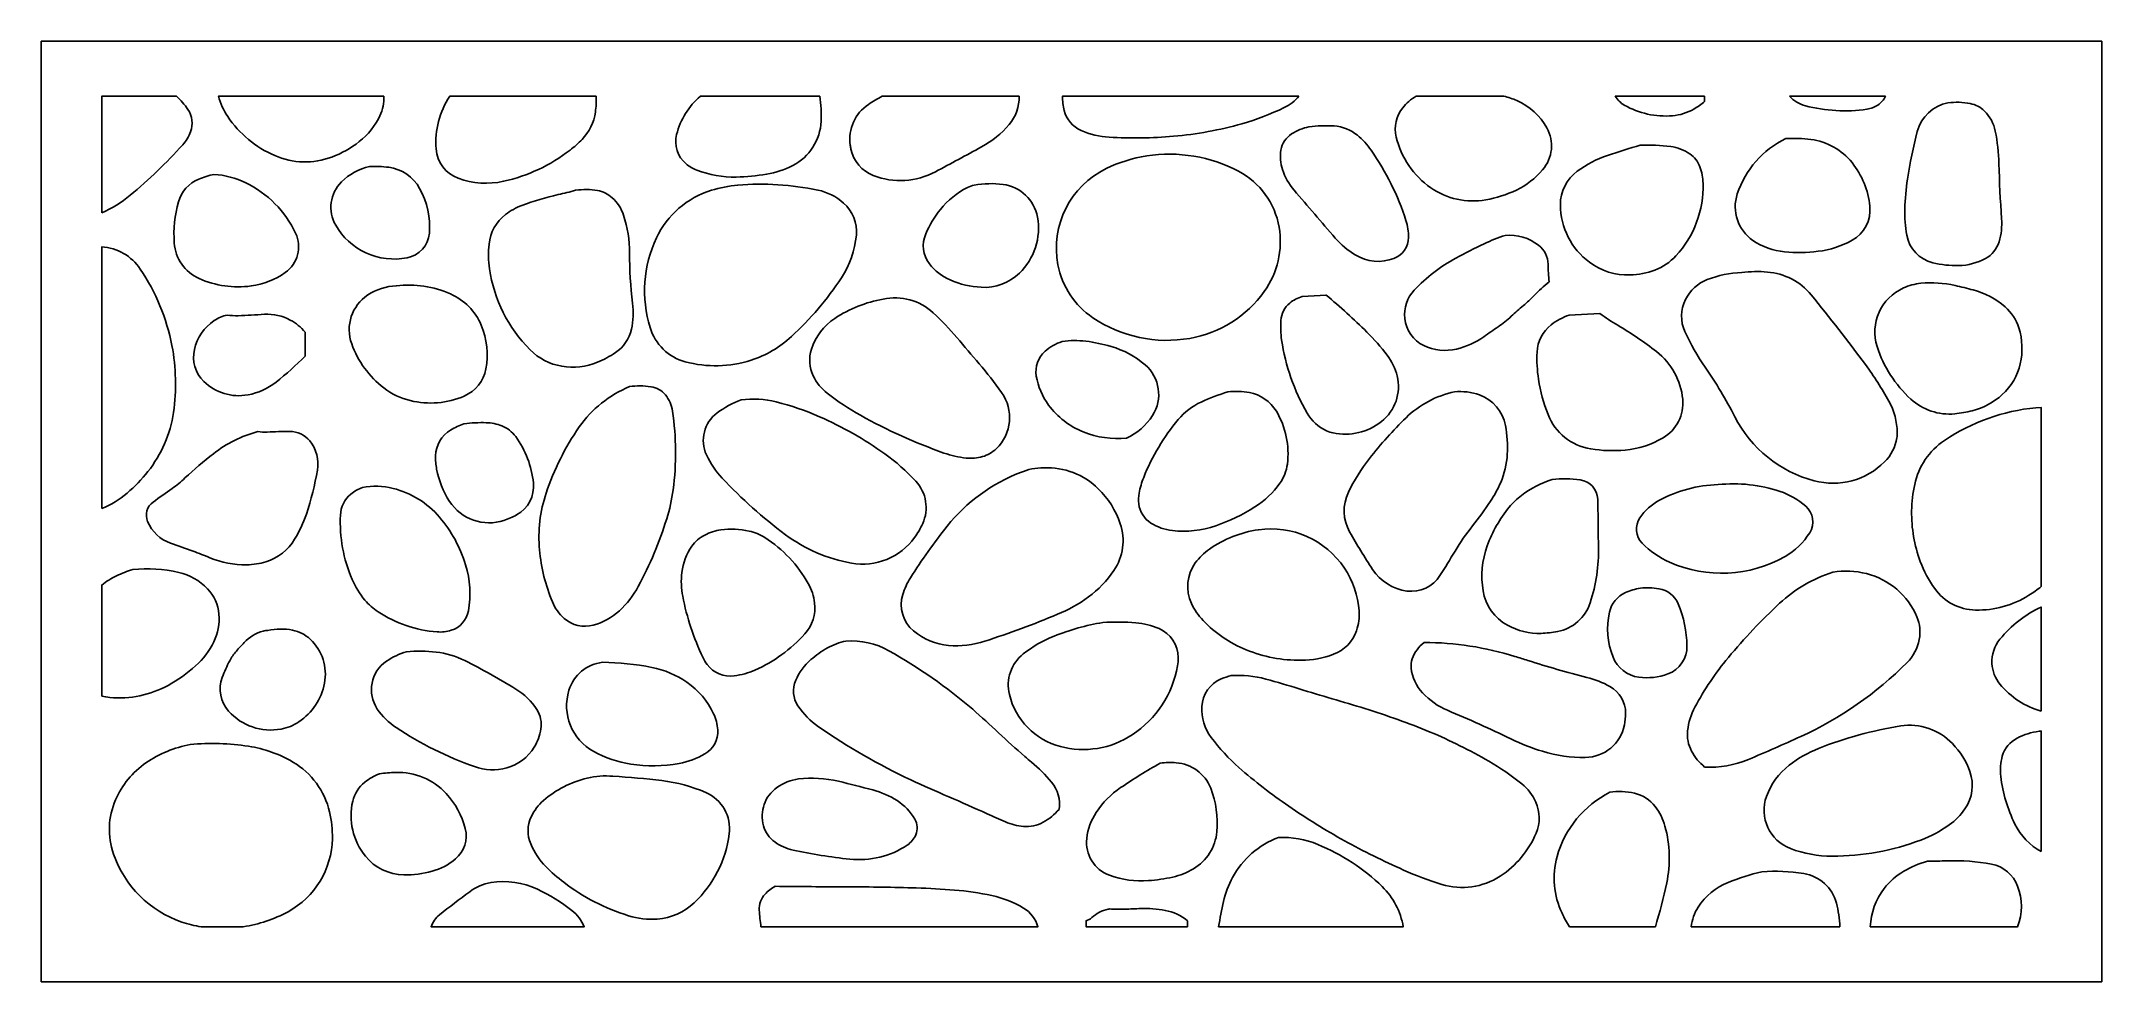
# Model space of a CAD drawing. Header units: centimetres. Extents: x -27 to -14.5, y -9 to -3.3.
import ezdxf

# ---------------------------------------------------------------- set-up
doc = ezdxf.new("R2010")
doc.units = ezdxf.units.CM
doc.header["$MEASUREMENT"] = 0
doc.layers.add('layer 1', color=7, linetype='Continuous')

msp = doc.modelspace()

# ---------------------------------------------------------------- linework, layer by layer
at = {"layer": 'layer 1', "color": 250}
for points, knots in [([(-26.99914, -3.31352), (-26.99914, -3.31352), (-26.99914, -9.00022), (-26.99914, -9.00022), (-26.99914, -9.00022), (-26.99914, -9.00022), (-14.52993, -9.00022), (-14.52993, -9.00022), (-14.52993, -9.00022), (-14.52993, -9.00022), (-14.52993, -3.31352), (-14.52993, -3.31352), (-14.52993, -3.31352), (-14.52993, -3.31352), (-26.99914, -3.31352), (-26.99914, -3.31352)], [0, 0, 0, 0, 0.2, 0.2, 0.2, 0.2, 0.4, 0.4, 0.4, 0.4, 0.6, 0.6, 0.6, 0.6, 1, 1, 1, 1]), ([(-26.63305, -4.35119), (-26.57061, -4.3241), (-26.51245, -4.28811), (-26.46018, -4.24454), (-26.46018, -4.24454), (-26.34767, -4.1505), (-26.24166, -4.04891), (-26.14301, -3.94048), (-26.14301, -3.94048), (-26.12191, -3.91729), (-26.10563, -3.89022), (-26.09494, -3.86072), (-26.09494, -3.86072), (-26.07865, -3.81558), (-26.08479, -3.76531), (-26.11162, -3.72544), (-26.11162, -3.72544), (-26.13124, -3.69615), (-26.15445, -3.66939), (-26.18068, -3.64577), (-26.18068, -3.64577), (-26.18068, -3.64577), (-26.63305, -3.64577), (-26.63305, -3.64577), (-26.63305, -3.64577), (-26.63305, -3.64577), (-26.63305, -4.35119), (-26.63305, -4.35119)], [0, 0, 0, 0, 0.125, 0.125, 0.125, 0.125, 0.25, 0.25, 0.25, 0.25, 0.375, 0.375, 0.375, 0.375, 0.5, 0.5, 0.5, 0.5, 0.625, 0.625, 0.625, 0.625, 0.75, 0.75, 0.75, 0.75, 1, 1, 1, 1]), ([(-24.92662, -3.64577), (-24.92662, -3.64577), (-25.92636, -3.64577), (-25.92636, -3.64577), (-25.92636, -3.64577), (-25.91472, -3.68964), (-25.89587, -3.7312), (-25.87053, -3.76868), (-25.87053, -3.76868), (-25.8001, -3.873), (-25.70144, -3.95497), (-25.586, -4.00493), (-25.586, -4.00493), (-25.47652, -4.05247), (-25.35298, -4.05563), (-25.2412, -4.01385), (-25.2412, -4.01385), (-25.18117, -3.99142), (-25.12492, -3.96001), (-25.07432, -3.92054), (-25.07432, -3.92054), (-25.02089, -3.87887), (-24.97809, -3.82514), (-24.94934, -3.76374), (-24.94934, -3.76374), (-24.93211, -3.7269), (-24.92434, -3.68639), (-24.92662, -3.64577)], [0, 0, 0, 0, 0.125, 0.125, 0.125, 0.125, 0.25, 0.25, 0.25, 0.25, 0.375, 0.375, 0.375, 0.375, 0.5, 0.5, 0.5, 0.5, 0.625, 0.625, 0.625, 0.625, 0.75, 0.75, 0.75, 0.75, 1, 1, 1, 1]), ([(-23.64108, -3.64577), (-23.64108, -3.64577), (-24.52645, -3.64577), (-24.52645, -3.64577), (-24.52645, -3.64577), (-24.5891, -3.7397), (-24.6184, -3.85179), (-24.60989, -3.9643), (-24.60989, -3.9643), (-24.60369, -4.0446), (-24.55143, -4.11398), (-24.47585, -4.14189), (-24.47585, -4.14189), (-24.38781, -4.17433), (-24.29238, -4.18074), (-24.20088, -4.16026), (-24.20088, -4.16026), (-24.05488, -4.12754), (-23.91779, -4.06349), (-23.79919, -3.97228), (-23.79919, -3.97228), (-23.77316, -3.95235), (-23.74875, -3.93041), (-23.72607, -3.90675), (-23.72607, -3.90675), (-23.6829, -3.86165), (-23.65478, -3.80425), (-23.64565, -3.74243), (-23.64565, -3.74243), (-23.64092, -3.71051), (-23.63935, -3.67809), (-23.64108, -3.64577)], [0, 0, 0, 0, 0.11111111, 0.11111111, 0.11111111, 0.11111111, 0.22222222, 0.22222222, 0.22222222, 0.22222222, 0.33333333, 0.33333333, 0.33333333, 0.33333333, 0.44444444, 0.44444444, 0.44444444, 0.44444444, 0.55555556, 0.55555556, 0.55555556, 0.55555556, 0.66666667, 0.66666667, 0.66666667, 0.66666667, 0.77777778, 0.77777778, 0.77777778, 0.77777778, 1, 1, 1, 1]), ([(-22.287, -3.64577), (-22.287, -3.64577), (-23.00981, -3.64577), (-23.00981, -3.64577), (-23.00981, -3.64577), (-23.08097, -3.70599), (-23.13145, -3.78683), (-23.15422, -3.87719), (-23.15422, -3.87719), (-23.17071, -3.94243), (-23.14857, -4.01124), (-23.09703, -4.05458), (-23.09703, -4.05458), (-23.07771, -4.07085), (-23.05578, -4.08386), (-23.03211, -4.09299), (-23.03211, -4.09299), (-22.95597, -4.12237), (-22.87477, -4.13645), (-22.79319, -4.13444), (-22.79319, -4.13444), (-22.73167, -4.13286), (-22.67027, -4.1271), (-22.60951, -4.11734), (-22.60951, -4.11734), (-22.55442, -4.10842), (-22.50119, -4.09089), (-22.45165, -4.06538), (-22.45165, -4.06538), (-22.35035, -4.01321), (-22.28467, -3.91089), (-22.27952, -3.79704), (-22.27952, -3.79704), (-22.27725, -3.74653), (-22.27973, -3.69583), (-22.287, -3.64577)], [0, 0, 0, 0, 0.1, 0.1, 0.1, 0.1, 0.2, 0.2, 0.2, 0.2, 0.3, 0.3, 0.3, 0.3, 0.4, 0.4, 0.4, 0.4, 0.5, 0.5, 0.5, 0.5, 0.6, 0.6, 0.6, 0.6, 0.7, 0.7, 0.7, 0.7, 0.8, 0.8, 0.8, 0.8, 1, 1, 1, 1]), ([(-21.08206, -3.64577), (-21.08206, -3.64577), (-21.90985, -3.64577), (-21.90985, -3.64577), (-21.90985, -3.64577), (-21.9383, -3.66097), (-21.966, -3.67746), (-21.99288, -3.6952), (-21.99288, -3.6952), (-22.07422, -3.74901), (-22.11725, -3.84477), (-22.1033, -3.94133), (-22.1033, -3.94133), (-22.10214, -3.94962), (-22.10067, -3.95791), (-22.09899, -3.96619), (-22.09899, -3.96619), (-22.08387, -4.03873), (-22.03307, -4.09877), (-21.96391, -4.12548), (-21.96391, -4.12548), (-21.84116, -4.17297), (-21.70393, -4.16468), (-21.58785, -4.10264), (-21.58785, -4.10264), (-21.49475, -4.0529), (-21.40186, -4.00282), (-21.30919, -3.95224), (-21.30919, -3.95224), (-21.24558, -3.9176), (-21.18879, -3.87173), (-21.14147, -3.81685), (-21.14147, -3.81685), (-21.10064, -3.76941), (-21.07944, -3.70833), (-21.08206, -3.64577)], [0, 0, 0, 0, 0.1, 0.1, 0.1, 0.1, 0.2, 0.2, 0.2, 0.2, 0.3, 0.3, 0.3, 0.3, 0.4, 0.4, 0.4, 0.4, 0.5, 0.5, 0.5, 0.5, 0.6, 0.6, 0.6, 0.6, 0.7, 0.7, 0.7, 0.7, 0.8, 0.8, 0.8, 0.8, 1, 1, 1, 1]), ([(-19.38794, -3.64577), (-19.38794, -3.64577), (-20.81987, -3.64582), (-20.81987, -3.64582), (-20.81987, -3.64582), (-20.81946, -3.67515), (-20.81557, -3.70433), (-20.80832, -3.73278), (-20.80832, -3.73278), (-20.79479, -3.7862), (-20.75742, -3.83033), (-20.70695, -3.85253), (-20.70695, -3.85253), (-20.65289, -3.87625), (-20.59495, -3.89022), (-20.53597, -3.89356), (-20.53597, -3.89356), (-20.40634, -3.90103), (-20.27631, -3.89913), (-20.14699, -3.88801), (-20.14699, -3.88801), (-20.00695, -3.87596), (-19.86841, -3.85064), (-19.73315, -3.81233), (-19.73315, -3.81233), (-19.64544, -3.78694), (-19.56005, -3.75441), (-19.47768, -3.71503), (-19.47768, -3.71503), (-19.44315, -3.69856), (-19.41261, -3.67499), (-19.38794, -3.64577)], [0, 0, 0, 0, 0.11111111, 0.11111111, 0.11111111, 0.11111111, 0.22222222, 0.22222222, 0.22222222, 0.22222222, 0.33333333, 0.33333333, 0.33333333, 0.33333333, 0.44444444, 0.44444444, 0.44444444, 0.44444444, 0.55555556, 0.55555556, 0.55555556, 0.55555556, 0.66666667, 0.66666667, 0.66666667, 0.66666667, 0.77777778, 0.77777778, 0.77777778, 0.77777778, 1, 1, 1, 1]), ([(-18.14766, -3.64577), (-18.14766, -3.64577), (-18.67953, -3.64577), (-18.67953, -3.64577), (-18.67953, -3.64577), (-18.71044, -3.66392), (-18.73774, -3.68754), (-18.76009, -3.71556), (-18.76009, -3.71556), (-18.79976, -3.76551), (-18.81434, -3.8308), (-18.79958, -3.89284), (-18.79958, -3.89284), (-18.77005, -4.01731), (-18.69574, -4.12647), (-18.59076, -4.19952), (-18.59076, -4.19952), (-18.4938, -4.26692), (-18.37415, -4.29325), (-18.25787, -4.27268), (-18.25787, -4.27268), (-18.19363, -4.26134), (-18.13128, -4.24129), (-18.0725, -4.21305), (-18.0725, -4.21305), (-18.01163, -4.18379), (-17.95758, -4.14232), (-17.91366, -4.0912), (-17.91366, -4.0912), (-17.8527, -4.02025), (-17.84244, -3.91886), (-17.88817, -3.83722), (-17.88817, -3.83722), (-17.92913, -3.76395), (-17.99284, -3.70602), (-18.06968, -3.67222), (-18.06968, -3.67222), (-18.09497, -3.6614), (-18.121, -3.65259), (-18.14766, -3.64577)], [0, 0, 0, 0, 0.09090909, 0.09090909, 0.09090909, 0.09090909, 0.18181818, 0.18181818, 0.18181818, 0.18181818, 0.27272727, 0.27272727, 0.27272727, 0.27272727, 0.36363636, 0.36363636, 0.36363636, 0.36363636, 0.45454545, 0.45454545, 0.45454545, 0.45454545, 0.54545455, 0.54545455, 0.54545455, 0.54545455, 0.63636364, 0.63636364, 0.63636364, 0.63636364, 0.72727273, 0.72727273, 0.72727273, 0.72727273, 0.81818182, 0.81818182, 0.81818182, 0.81818182, 1, 1, 1, 1]), ([(-16.93309, -3.64577), (-16.93309, -3.64577), (-17.47383, -3.64577), (-17.47383, -3.64577), (-17.47383, -3.64577), (-17.46082, -3.66822), (-17.44213, -3.68678), (-17.41956, -3.6996), (-17.41956, -3.6996), (-17.33097, -3.7499), (-17.22929, -3.77233), (-17.12769, -3.76395), (-17.12769, -3.76395), (-17.08202, -3.76018), (-17.03772, -3.74632), (-16.99806, -3.72322), (-16.99806, -3.72322), (-16.97518, -3.70992), (-16.95346, -3.69477), (-16.93309, -3.67778), (-16.93309, -3.67778), (-16.93309, -3.67778), (-16.93309, -3.64577), (-16.93309, -3.64577)], [0, 0, 0, 0, 0.14285714, 0.14285714, 0.14285714, 0.14285714, 0.28571429, 0.28571429, 0.28571429, 0.28571429, 0.42857143, 0.42857143, 0.42857143, 0.42857143, 0.57142857, 0.57142857, 0.57142857, 0.57142857, 0.71428571, 0.71428571, 0.71428571, 0.71428571, 1, 1, 1, 1]), ([(-16.41933, -3.64577), (-16.3935, -3.6739), (-16.36023, -3.69394), (-16.32332, -3.70359), (-16.32332, -3.70359), (-16.20196, -3.7355), (-16.07538, -3.74263), (-15.95115, -3.72448), (-15.95115, -3.72448), (-15.9276, -3.72101), (-15.90504, -3.71251), (-15.88509, -3.6994), (-15.88509, -3.6994), (-15.865, -3.68617), (-15.84898, -3.66759), (-15.83892, -3.64577), (-15.83892, -3.64577), (-15.83892, -3.64577), (-16.41933, -3.64577), (-16.41933, -3.64577)], [0, 0, 0, 0, 0.16666667, 0.16666667, 0.16666667, 0.16666667, 0.33333333, 0.33333333, 0.33333333, 0.33333333, 0.5, 0.5, 0.5, 0.5, 0.66666667, 0.66666667, 0.66666667, 0.66666667, 1, 1, 1, 1]), ([(-15.46097, -3.68597), (-15.55091, -3.70328), (-15.62291, -3.77045), (-15.64632, -3.85893), (-15.64632, -3.85893), (-15.6714, -3.95359), (-15.69123, -4.04965), (-15.70571, -4.14651), (-15.70571, -4.14651), (-15.71472, -4.20644), (-15.72009, -4.26691), (-15.72188, -4.32757), (-15.72188, -4.32757), (-15.72345, -4.38057), (-15.71946, -4.43358), (-15.71003, -4.48573), (-15.71003, -4.48573), (-15.69512, -4.5676), (-15.6336, -4.633), (-15.5527, -4.65283), (-15.5527, -4.65283), (-15.50116, -4.66553), (-15.44805, -4.67119), (-15.39495, -4.66994), (-15.39495, -4.66994), (-15.33878, -4.66856), (-15.28368, -4.65398), (-15.23414, -4.62733), (-15.23414, -4.62733), (-15.19415, -4.60591), (-15.16444, -4.56939), (-15.15143, -4.52593), (-15.15143, -4.52593), (-15.138, -4.4808), (-15.13285, -4.4336), (-15.13621, -4.38665), (-15.13621, -4.38665), (-15.1442, -4.27583), (-15.14944, -4.16498), (-15.15218, -4.05395), (-15.15218, -4.05395), (-15.15385, -3.98761), (-15.16128, -3.92166), (-15.17436, -3.85664), (-15.17436, -3.85664), (-15.18366, -3.81054), (-15.20655, -3.76825), (-15.24002, -3.73529), (-15.24002, -3.73529), (-15.26353, -3.7121), (-15.29326, -3.69645), (-15.32566, -3.69027), (-15.32566, -3.69027), (-15.37028, -3.68165), (-15.41593, -3.68024), (-15.46097, -3.68597)], [0, 0, 0, 0, 0.06666667, 0.06666667, 0.06666667, 0.06666667, 0.13333333, 0.13333333, 0.13333333, 0.13333333, 0.2, 0.2, 0.2, 0.2, 0.26666667, 0.26666667, 0.26666667, 0.26666667, 0.33333333, 0.33333333, 0.33333333, 0.33333333, 0.4, 0.4, 0.4, 0.4, 0.46666667, 0.46666667, 0.46666667, 0.46666667, 0.53333333, 0.53333333, 0.53333333, 0.53333333, 0.6, 0.6, 0.6, 0.6, 0.66666667, 0.66666667, 0.66666667, 0.66666667, 0.73333333, 0.73333333, 0.73333333, 0.73333333, 0.8, 0.8, 0.8, 0.8, 0.86666667, 0.86666667, 0.86666667, 0.86666667, 1, 1, 1, 1]), ([(-19.3278, -3.83091), (-19.36506, -3.83879), (-19.40054, -3.85337), (-19.43265, -3.87383), (-19.43265, -3.87383), (-19.46708, -3.89579), (-19.49054, -3.93146), (-19.497, -3.97187), (-19.497, -3.97187), (-19.50339, -4.01101), (-19.50035, -4.05102), (-19.48828, -4.08879), (-19.48828, -4.08879), (-19.47347, -4.13476), (-19.44966, -4.17733), (-19.41806, -4.21381), (-19.41806, -4.21381), (-19.33462, -4.31015), (-19.25133, -4.40671), (-19.16826, -4.50326), (-19.16826, -4.50326), (-19.13353, -4.54367), (-19.0926, -4.57821), (-19.04703, -4.6057), (-19.04703, -4.6057), (-18.9764, -4.6484), (-18.89013, -4.65619), (-18.81299, -4.62691), (-18.81299, -4.62691), (-18.7603, -4.60685), (-18.72534, -4.55669), (-18.72492, -4.50033), (-18.72492, -4.50033), (-18.72471, -4.46524), (-18.72998, -4.43032), (-18.74077, -4.39684), (-18.74077, -4.39684), (-18.78926, -4.2456), (-18.86021, -4.10254), (-18.95122, -3.9725), (-18.95122, -3.9725), (-18.97482, -3.93871), (-19.00285, -3.90837), (-19.03456, -3.88212), (-19.03456, -3.88212), (-19.07465, -3.84906), (-19.12402, -3.82934), (-19.17583, -3.82583), (-19.17583, -3.82583), (-19.22659, -3.82241), (-19.27745, -3.82409), (-19.3278, -3.83091)], [0, 0, 0, 0, 0.07142857, 0.07142857, 0.07142857, 0.07142857, 0.14285714, 0.14285714, 0.14285714, 0.14285714, 0.21428571, 0.21428571, 0.21428571, 0.21428571, 0.28571429, 0.28571429, 0.28571429, 0.28571429, 0.35714286, 0.35714286, 0.35714286, 0.35714286, 0.42857143, 0.42857143, 0.42857143, 0.42857143, 0.5, 0.5, 0.5, 0.5, 0.57142857, 0.57142857, 0.57142857, 0.57142857, 0.64285714, 0.64285714, 0.64285714, 0.64285714, 0.71428571, 0.71428571, 0.71428571, 0.71428571, 0.78571429, 0.78571429, 0.78571429, 0.78571429, 0.85714286, 0.85714286, 0.85714286, 0.85714286, 1, 1, 1, 1]), ([(-20.30925, -4.00673), (-20.39427, -4.01973), (-20.47686, -4.04544), (-20.55422, -4.08292), (-20.55422, -4.08292), (-20.77244, -4.18871), (-20.8923, -4.42769), (-20.84623, -4.66584), (-20.84623, -4.66584), (-20.82103, -4.79599), (-20.74526, -4.91081), (-20.63536, -4.98499), (-20.63536, -4.98499), (-20.46312, -5.1012), (-20.25267, -5.14602), (-20.04801, -5.10992), (-20.04801, -5.10992), (-19.86675, -5.07791), (-19.70522, -4.97631), (-19.59795, -4.82674), (-19.59795, -4.82674), (-19.51714, -4.71412), (-19.48491, -4.57391), (-19.50851, -4.43735), (-19.50851, -4.43735), (-19.53342, -4.29282), (-19.62388, -4.16824), (-19.75353, -4.09991), (-19.75353, -4.09991), (-19.92406, -4.00996), (-20.11885, -3.97732), (-20.30925, -4.00673), (-20.30925, -4.00673), (-20.30925, -4.00673), (-20.30925, -4.00673), (-20.30925, -4.00673)], [0, 0, 0, 0, 0.1, 0.1, 0.1, 0.1, 0.2, 0.2, 0.2, 0.2, 0.3, 0.3, 0.3, 0.3, 0.4, 0.4, 0.4, 0.4, 0.5, 0.5, 0.5, 0.5, 0.6, 0.6, 0.6, 0.6, 0.7, 0.7, 0.7, 0.7, 0.8, 0.8, 0.8, 0.8, 1, 1, 1, 1]), ([(-17.32259, -3.94263), (-17.38913, -3.96114), (-17.45515, -3.98142), (-17.52054, -4.00356), (-17.52054, -4.00356), (-17.58635, -4.02581), (-17.64827, -4.05814), (-17.70411, -4.09949), (-17.70411, -4.09949), (-17.76863, -4.14725), (-17.80655, -4.22283), (-17.80613, -4.3031), (-17.80613, -4.3031), (-17.8055, -4.43998), (-17.74043, -4.56845), (-17.63032, -4.64988), (-17.63032, -4.64988), (-17.55948, -4.70219), (-17.47309, -4.72925), (-17.38503, -4.72672), (-17.38503, -4.72672), (-17.33351, -4.72526), (-17.2826, -4.71518), (-17.23442, -4.69702), (-17.23442, -4.69702), (-17.18582, -4.67865), (-17.14226, -4.64936), (-17.10691, -4.61137), (-17.10691, -4.61137), (-16.99651, -4.49245), (-16.9376, -4.33481), (-16.94286, -4.17265), (-16.94286, -4.17265), (-16.94401, -4.13896), (-16.95031, -4.10558), (-16.96154, -4.07377), (-16.96154, -4.07377), (-16.97298, -4.04135), (-16.99459, -4.01353), (-17.02314, -3.99433), (-17.02314, -3.99433), (-17.05777, -3.97105), (-17.09723, -3.95602), (-17.13854, -3.95025), (-17.13854, -3.95025), (-17.19946, -3.94185), (-17.26109, -3.9393), (-17.32259, -3.94263), (-17.32259, -3.94263), (-17.32259, -3.94263), (-17.32259, -3.94263), (-17.32259, -3.94263)], [0, 0, 0, 0, 0.07142857, 0.07142857, 0.07142857, 0.07142857, 0.14285714, 0.14285714, 0.14285714, 0.14285714, 0.21428571, 0.21428571, 0.21428571, 0.21428571, 0.28571429, 0.28571429, 0.28571429, 0.28571429, 0.35714286, 0.35714286, 0.35714286, 0.35714286, 0.42857143, 0.42857143, 0.42857143, 0.42857143, 0.5, 0.5, 0.5, 0.5, 0.57142857, 0.57142857, 0.57142857, 0.57142857, 0.64285714, 0.64285714, 0.64285714, 0.64285714, 0.71428571, 0.71428571, 0.71428571, 0.71428571, 0.78571429, 0.78571429, 0.78571429, 0.78571429, 0.85714286, 0.85714286, 0.85714286, 0.85714286, 1, 1, 1, 1]), ([(-16.44228, -3.90218), (-16.58107, -3.96966), (-16.68675, -4.0901), (-16.73555, -4.23648), (-16.73555, -4.23648), (-16.7703, -4.34111), (-16.73168, -4.45603), (-16.64068, -4.51818), (-16.64068, -4.51818), (-16.5838, -4.55701), (-16.51798, -4.58072), (-16.44934, -4.58692), (-16.44934, -4.58692), (-16.38174, -4.59304), (-16.31355, -4.59197), (-16.24615, -4.58378), (-16.24615, -4.58378), (-16.17415, -4.57505), (-16.10455, -4.55239), (-16.04116, -4.51702), (-16.04116, -4.51702), (-15.96759, -4.47597), (-15.92539, -4.39537), (-15.93358, -4.31151), (-15.93358, -4.31151), (-15.94303, -4.21484), (-15.9804, -4.12313), (-16.04117, -4.04747), (-16.04117, -4.04747), (-16.10298, -3.9706), (-16.19188, -3.92044), (-16.28959, -3.90742), (-16.28959, -3.90742), (-16.34019, -3.9006), (-16.3913, -3.89893), (-16.44228, -3.90218)], [0, 0, 0, 0, 0.1, 0.1, 0.1, 0.1, 0.2, 0.2, 0.2, 0.2, 0.3, 0.3, 0.3, 0.3, 0.4, 0.4, 0.4, 0.4, 0.5, 0.5, 0.5, 0.5, 0.6, 0.6, 0.6, 0.6, 0.7, 0.7, 0.7, 0.7, 0.8, 0.8, 0.8, 0.8, 1, 1, 1, 1]), ([(-25.01334, -4.07084), (-25.07695, -4.08585), (-25.1352, -4.11807), (-25.1817, -4.16404), (-25.1817, -4.16404), (-25.2516, -4.23313), (-25.26618, -4.34059), (-25.21717, -4.4257), (-25.21717, -4.4257), (-25.17519, -4.49885), (-25.11147, -4.55701), (-25.03486, -4.59227), (-25.03486, -4.59227), (-24.95656, -4.62827), (-24.86903, -4.63919), (-24.78433, -4.62334), (-24.78433, -4.62334), (-24.71096, -4.60958), (-24.65597, -4.5485), (-24.65019, -4.47408), (-24.65019, -4.47408), (-24.64274, -4.37983), (-24.66322, -4.28557), (-24.70906, -4.20288), (-24.70906, -4.20288), (-24.74767, -4.13319), (-24.81697, -4.086), (-24.89589, -4.07567), (-24.89589, -4.07567), (-24.93484, -4.07052), (-24.97409, -4.06895), (-25.01334, -4.07084)], [0, 0, 0, 0, 0.11111111, 0.11111111, 0.11111111, 0.11111111, 0.22222222, 0.22222222, 0.22222222, 0.22222222, 0.33333333, 0.33333333, 0.33333333, 0.33333333, 0.44444444, 0.44444444, 0.44444444, 0.44444444, 0.55555556, 0.55555556, 0.55555556, 0.55555556, 0.66666667, 0.66666667, 0.66666667, 0.66666667, 0.77777778, 0.77777778, 0.77777778, 0.77777778, 1, 1, 1, 1]), ([(-25.95376, -4.11881), (-25.98545, -4.12531), (-26.01643, -4.13486), (-26.04623, -4.14724), (-26.04623, -4.14724), (-26.10605, -4.17202), (-26.15118, -4.22281), (-26.16861, -4.28516), (-26.16861, -4.28516), (-26.19117, -4.36597), (-26.19979, -4.44996), (-26.194, -4.5337), (-26.194, -4.5337), (-26.18744, -4.62764), (-26.12967, -4.71023), (-26.0436, -4.74834), (-26.0436, -4.74834), (-25.94453, -4.79232), (-25.83537, -4.80775), (-25.7281, -4.79305), (-25.7281, -4.79305), (-25.65411, -4.78292), (-25.58369, -4.75526), (-25.52264, -4.71234), (-25.52264, -4.71234), (-25.44649, -4.65871), (-25.41994, -4.55815), (-25.45984, -4.47399), (-25.45984, -4.47399), (-25.52279, -4.34112), (-25.62902, -4.23374), (-25.76117, -4.16937), (-25.76117, -4.16937), (-25.82146, -4.14001), (-25.88691, -4.1228), (-25.95376, -4.11881)], [0, 0, 0, 0, 0.1, 0.1, 0.1, 0.1, 0.2, 0.2, 0.2, 0.2, 0.3, 0.3, 0.3, 0.3, 0.4, 0.4, 0.4, 0.4, 0.5, 0.5, 0.5, 0.5, 0.6, 0.6, 0.6, 0.6, 0.7, 0.7, 0.7, 0.7, 0.8, 0.8, 0.8, 0.8, 1, 1, 1, 1]), ([(-23.76529, -4.21495), (-23.80024, -4.2244), (-23.8354, -4.23311), (-23.87077, -4.24097), (-23.87077, -4.24097), (-23.94519, -4.25746), (-24.01838, -4.27928), (-24.08982, -4.30614), (-24.08982, -4.30614), (-24.12573, -4.31958), (-24.15949, -4.33838), (-24.18995, -4.36179), (-24.18995, -4.36179), (-24.24632, -4.40492), (-24.28229, -4.4695), (-24.28934, -4.5402), (-24.28934, -4.5402), (-24.29428, -4.59017), (-24.29333, -4.64058), (-24.2864, -4.6904), (-24.2864, -4.6904), (-24.259, -4.87535), (-24.17306, -5.04655), (-24.04111, -5.179), (-24.04111, -5.179), (-23.98889, -5.23147), (-23.92163, -5.2661), (-23.84872, -5.27837), (-23.84872, -5.27837), (-23.77568, -5.29054), (-23.70085, -5.28213), (-23.63233, -5.25402), (-23.63233, -5.25402), (-23.59456, -5.2385), (-23.55842, -5.21918), (-23.52458, -5.19641), (-23.52458, -5.19641), (-23.47551, -5.16333), (-23.44091, -5.11279), (-23.42786, -5.05503), (-23.42786, -5.05503), (-23.4162, -5.00318), (-23.41358, -4.94965), (-23.42011, -4.89685), (-23.42011, -4.89685), (-23.43268, -4.79641), (-23.43898, -4.69529), (-23.43898, -4.59405), (-23.43898, -4.59405), (-23.43898, -4.51649), (-23.45105, -4.43956), (-23.47498, -4.36584), (-23.47498, -4.36584), (-23.48821, -4.32494), (-23.51192, -4.28822), (-23.54372, -4.25935), (-23.54372, -4.25935), (-23.56853, -4.23689), (-23.59925, -4.22188), (-23.6322, -4.21621), (-23.6322, -4.21621), (-23.67619, -4.20864), (-23.7211, -4.20822), (-23.76529, -4.21495)], [0, 0, 0, 0, 0.05882353, 0.05882353, 0.05882353, 0.05882353, 0.11764706, 0.11764706, 0.11764706, 0.11764706, 0.17647059, 0.17647059, 0.17647059, 0.17647059, 0.23529412, 0.23529412, 0.23529412, 0.23529412, 0.29411765, 0.29411765, 0.29411765, 0.29411765, 0.35294118, 0.35294118, 0.35294118, 0.35294118, 0.41176471, 0.41176471, 0.41176471, 0.41176471, 0.47058824, 0.47058824, 0.47058824, 0.47058824, 0.52941176, 0.52941176, 0.52941176, 0.52941176, 0.58823529, 0.58823529, 0.58823529, 0.58823529, 0.64705882, 0.64705882, 0.64705882, 0.64705882, 0.70588235, 0.70588235, 0.70588235, 0.70588235, 0.76470588, 0.76470588, 0.76470588, 0.76470588, 0.82352941, 0.82352941, 0.82352941, 0.82352941, 0.88235294, 0.88235294, 0.88235294, 0.88235294, 1, 1, 1, 1]), ([(-22.78404, -4.18294), (-22.83814, -4.1884), (-22.89162, -4.1991), (-22.94369, -4.21495), (-22.94369, -4.21495), (-23.09021, -4.2596), (-23.21097, -4.3641), (-23.27598, -4.50277), (-23.27598, -4.50277), (-23.35564, -4.67246), (-23.3696, -4.86537), (-23.31514, -5.04473), (-23.31514, -5.04473), (-23.28438, -5.14592), (-23.20378, -5.22401), (-23.10167, -5.25154), (-23.10167, -5.25154), (-22.97067, -5.28688), (-22.83233, -5.28346), (-22.70323, -5.24175), (-22.70323, -5.24175), (-22.61265, -5.21246), (-22.52952, -5.16387), (-22.45952, -5.09939), (-22.45952, -5.09939), (-22.34459, -4.99343), (-22.24299, -4.87408), (-22.15671, -4.74373), (-22.15671, -4.74373), (-22.1055, -4.66646), (-22.07453, -4.57754), (-22.06656, -4.48511), (-22.06656, -4.48511), (-22.06037, -4.41227), (-22.0888, -4.34068), (-22.14339, -4.29199), (-22.14339, -4.29199), (-22.18767, -4.25255), (-22.24151, -4.22545), (-22.29955, -4.21338), (-22.29955, -4.21338), (-22.45879, -4.18031), (-22.62188, -4.17002), (-22.78404, -4.18294), (-22.78404, -4.18294), (-22.78404, -4.18294), (-22.78404, -4.18294), (-22.78404, -4.18294)], [0, 0, 0, 0, 0.07692308, 0.07692308, 0.07692308, 0.07692308, 0.15384615, 0.15384615, 0.15384615, 0.15384615, 0.23076923, 0.23076923, 0.23076923, 0.23076923, 0.30769231, 0.30769231, 0.30769231, 0.30769231, 0.38461538, 0.38461538, 0.38461538, 0.38461538, 0.46153846, 0.46153846, 0.46153846, 0.46153846, 0.53846154, 0.53846154, 0.53846154, 0.53846154, 0.61538462, 0.61538462, 0.61538462, 0.61538462, 0.69230769, 0.69230769, 0.69230769, 0.69230769, 0.76923077, 0.76923077, 0.76923077, 0.76923077, 0.84615385, 0.84615385, 0.84615385, 0.84615385, 1, 1, 1, 1]), ([(-21.35278, -4.18356), (-21.36736, -4.18659), (-21.38149, -4.19144), (-21.39482, -4.19816), (-21.39482, -4.19816), (-21.45787, -4.23006), (-21.51333, -4.2751), (-21.5574, -4.33039), (-21.5574, -4.33039), (-21.59351, -4.37564), (-21.62362, -4.42538), (-21.64684, -4.47849), (-21.64684, -4.47849), (-21.67308, -4.53825), (-21.66446, -4.6075), (-21.62452, -4.65914), (-21.62452, -4.65914), (-21.59132, -4.70195), (-21.54786, -4.73564), (-21.49811, -4.75705), (-21.49811, -4.75705), (-21.4386, -4.78265), (-21.37509, -4.79768), (-21.31034, -4.80135), (-21.31034, -4.80135), (-21.2249, -4.80627), (-21.14125, -4.77532), (-21.07975, -4.71581), (-21.07975, -4.71581), (-20.98896, -4.62797), (-20.94792, -4.50087), (-20.97028, -4.37666), (-20.97028, -4.37666), (-20.98917, -4.27236), (-21.07325, -4.19248), (-21.1784, -4.17915), (-21.1784, -4.17915), (-21.23638, -4.17181), (-21.29522, -4.17328), (-21.35278, -4.18356)], [0, 0, 0, 0, 0.09090909, 0.09090909, 0.09090909, 0.09090909, 0.18181818, 0.18181818, 0.18181818, 0.18181818, 0.27272727, 0.27272727, 0.27272727, 0.27272727, 0.36363636, 0.36363636, 0.36363636, 0.36363636, 0.45454545, 0.45454545, 0.45454545, 0.45454545, 0.54545455, 0.54545455, 0.54545455, 0.54545455, 0.63636364, 0.63636364, 0.63636364, 0.63636364, 0.72727273, 0.72727273, 0.72727273, 0.72727273, 0.81818182, 0.81818182, 0.81818182, 0.81818182, 1, 1, 1, 1]), ([(-18.13995, -4.48731), (-18.1833, -4.50137), (-18.22565, -4.51828), (-18.2669, -4.5378), (-18.2669, -4.5378), (-18.32482, -4.56541), (-18.38203, -4.59448), (-18.43857, -4.62491), (-18.43857, -4.62491), (-18.53222, -4.6754), (-18.61708, -4.74057), (-18.68997, -4.81803), (-18.68997, -4.81803), (-18.73333, -4.86403), (-18.75452, -4.92656), (-18.74813, -4.98943), (-18.74813, -4.98943), (-18.74098, -5.06038), (-18.69753, -5.1224), (-18.6333, -5.15334), (-18.6333, -5.15334), (-18.57137, -5.18317), (-18.50115, -5.19072), (-18.43429, -5.17468), (-18.43429, -5.17468), (-18.375, -5.16049), (-18.31902, -5.13511), (-18.2692, -5.09994), (-18.2692, -5.09994), (-18.24075, -5.0799), (-18.21221, -5.06006), (-18.18345, -5.04043), (-18.18345, -5.04043), (-18.15512, -5.02122), (-18.12845, -4.99975), (-18.10357, -4.97641), (-18.10357, -4.97641), (-18.07974, -4.95405), (-18.05519, -4.93244), (-18.02999, -4.91165), (-18.02999, -4.91165), (-18.00733, -4.89296), (-17.98576, -4.87302), (-17.96546, -4.85173), (-17.96546, -4.85173), (-17.9368, -4.82191), (-17.90626, -4.7939), (-17.87403, -4.76796), (-17.87403, -4.76796), (-17.87761, -4.73238), (-17.8798, -4.69661), (-17.88065, -4.66091), (-17.88065, -4.66091), (-17.8817, -4.61631), (-17.9026, -4.57463), (-17.93773, -4.54715), (-17.93773, -4.54715), (-17.99515, -4.50233), (-18.06736, -4.48091), (-18.13995, -4.48731)], [0, 0, 0, 0, 0.0625, 0.0625, 0.0625, 0.0625, 0.125, 0.125, 0.125, 0.125, 0.1875, 0.1875, 0.1875, 0.1875, 0.25, 0.25, 0.25, 0.25, 0.3125, 0.3125, 0.3125, 0.3125, 0.375, 0.375, 0.375, 0.375, 0.4375, 0.4375, 0.4375, 0.4375, 0.5, 0.5, 0.5, 0.5, 0.5625, 0.5625, 0.5625, 0.5625, 0.625, 0.625, 0.625, 0.625, 0.6875, 0.6875, 0.6875, 0.6875, 0.75, 0.75, 0.75, 0.75, 0.8125, 0.8125, 0.8125, 0.8125, 0.875, 0.875, 0.875, 0.875, 1, 1, 1, 1]), ([(-26.63305, -6.13945), (-26.57672, -6.1171), (-26.52463, -6.08546), (-26.47887, -6.04573), (-26.47887, -6.04573), (-26.43331, -6.00623), (-26.39144, -5.96269), (-26.35378, -5.91557), (-26.35378, -5.91557), (-26.27168, -5.81209), (-26.21804, -5.68898), (-26.19841, -5.55829), (-26.19841, -5.55829), (-26.17995, -5.42384), (-26.18309, -5.28729), (-26.20786, -5.1538), (-26.20786, -5.1538), (-26.24032, -4.98828), (-26.30558, -4.83084), (-26.39967, -4.69083), (-26.39967, -4.69083), (-26.45245, -4.61231), (-26.53869, -4.56278), (-26.63305, -4.5568), (-26.63305, -4.5568), (-26.63305, -4.5568), (-26.63305, -6.13945), (-26.63305, -6.13945)], [0, 0, 0, 0, 0.125, 0.125, 0.125, 0.125, 0.25, 0.25, 0.25, 0.25, 0.375, 0.375, 0.375, 0.375, 0.5, 0.5, 0.5, 0.5, 0.625, 0.625, 0.625, 0.625, 0.75, 0.75, 0.75, 0.75, 1, 1, 1, 1]), ([(-16.70838, -4.71181), (-16.77986, -4.71391), (-16.85038, -4.72831), (-16.91694, -4.75454), (-16.91694, -4.75454), (-16.97444, -4.77712), (-17.02146, -4.82024), (-17.04916, -4.87545), (-17.04916, -4.87545), (-17.07951, -4.9362), (-17.08087, -5.00727), (-17.05274, -5.06908), (-17.05274, -5.06908), (-17.01842, -5.14444), (-16.97738, -5.21654), (-16.93016, -5.28456), (-16.93016, -5.28456), (-16.86382, -5.38018), (-16.80389, -5.48021), (-16.75089, -5.5838), (-16.75089, -5.5838), (-16.65275, -5.77546), (-16.47798, -5.91631), (-16.26985, -5.97131), (-16.26985, -5.97131), (-16.11778, -6.0115), (-15.95598, -5.9681), (-15.84459, -5.8571), (-15.84459, -5.8571), (-15.80501, -5.81763), (-15.77897, -5.76664), (-15.77017, -5.71144), (-15.77017, -5.71144), (-15.76848, -5.70114), (-15.76768, -5.69064), (-15.76775, -5.68015), (-15.76775, -5.68015), (-15.76831, -5.61329), (-15.78569, -5.5476), (-15.81844, -5.48928), (-15.81844, -5.48928), (-15.86105, -5.41315), (-15.90828, -5.33958), (-15.95971, -5.26904), (-15.95971, -5.26904), (-16.06572, -5.12577), (-16.1753, -4.98512), (-16.28832, -4.84721), (-16.28832, -4.84721), (-16.35414, -4.76692), (-16.44976, -4.71696), (-16.55325, -4.70878), (-16.55325, -4.70878), (-16.60496, -4.70468), (-16.65691, -4.70572), (-16.70838, -4.71181)], [0, 0, 0, 0, 0.06666667, 0.06666667, 0.06666667, 0.06666667, 0.13333333, 0.13333333, 0.13333333, 0.13333333, 0.2, 0.2, 0.2, 0.2, 0.26666667, 0.26666667, 0.26666667, 0.26666667, 0.33333333, 0.33333333, 0.33333333, 0.33333333, 0.4, 0.4, 0.4, 0.4, 0.46666667, 0.46666667, 0.46666667, 0.46666667, 0.53333333, 0.53333333, 0.53333333, 0.53333333, 0.6, 0.6, 0.6, 0.6, 0.66666667, 0.66666667, 0.66666667, 0.66666667, 0.73333333, 0.73333333, 0.73333333, 0.73333333, 0.8, 0.8, 0.8, 0.8, 0.86666667, 0.86666667, 0.86666667, 0.86666667, 1, 1, 1, 1]), ([(-24.8496, -4.79213), (-24.91112, -4.79453), (-24.97083, -4.81372), (-25.02227, -4.84754), (-25.02227, -4.84754), (-25.11956, -4.91155), (-25.16017, -5.03383), (-25.1204, -5.1433), (-25.1204, -5.1433), (-25.08199, -5.24878), (-25.0145, -5.34115), (-24.92571, -5.40978), (-24.92571, -5.40978), (-24.87832, -5.44641), (-24.82379, -5.47247), (-24.76565, -5.4865), (-24.76565, -5.4865), (-24.65669, -5.51265), (-24.54228, -5.50295), (-24.43933, -5.45869), (-24.43933, -5.45869), (-24.3711, -5.4293), (-24.32199, -5.36801), (-24.30823, -5.29505), (-24.30823, -5.29505), (-24.29146, -5.20595), (-24.30131, -5.11391), (-24.3365, -5.03046), (-24.3365, -5.03046), (-24.37226, -4.94566), (-24.43902, -4.87786), (-24.52322, -4.84081), (-24.52322, -4.84081), (-24.62573, -4.79569), (-24.73837, -4.77889), (-24.8496, -4.79213), (-24.8496, -4.79213), (-24.8496, -4.79213), (-24.8496, -4.79213), (-24.8496, -4.79213)], [0, 0, 0, 0, 0.09090909, 0.09090909, 0.09090909, 0.09090909, 0.18181818, 0.18181818, 0.18181818, 0.18181818, 0.27272727, 0.27272727, 0.27272727, 0.27272727, 0.36363636, 0.36363636, 0.36363636, 0.36363636, 0.45454545, 0.45454545, 0.45454545, 0.45454545, 0.54545455, 0.54545455, 0.54545455, 0.54545455, 0.63636364, 0.63636364, 0.63636364, 0.63636364, 0.72727273, 0.72727273, 0.72727273, 0.72727273, 0.81818182, 0.81818182, 0.81818182, 0.81818182, 1, 1, 1, 1]), ([(-21.90415, -4.87229), (-22.00851, -4.89141), (-22.10801, -4.93117), (-22.19681, -4.98932), (-22.19681, -4.98932), (-22.26398, -5.03329), (-22.31394, -5.099), (-22.33839, -5.17552), (-22.33839, -5.17552), (-22.35535, -5.22856), (-22.35142, -5.28615), (-22.32738, -5.33641), (-22.32738, -5.33641), (-22.30757, -5.37767), (-22.27857, -5.41388), (-22.24246, -5.44201), (-22.24246, -5.44201), (-22.17918, -5.49134), (-22.11231, -5.53585), (-22.04231, -5.57519), (-22.04231, -5.57519), (-21.88015, -5.66472), (-21.71096, -5.74093), (-21.53642, -5.80317), (-21.53642, -5.80317), (-21.49265, -5.81872), (-21.44731, -5.82888), (-21.40113, -5.8335), (-21.40113, -5.8335), (-21.36838, -5.83664), (-21.33533, -5.83382), (-21.30365, -5.8251), (-21.30365, -5.8251), (-21.27192, -5.81629), (-21.24284, -5.7997), (-21.21913, -5.77682), (-21.21913, -5.77682), (-21.12623, -5.68701), (-21.11261, -5.54308), (-21.18733, -5.43771), (-21.18733, -5.43771), (-21.22994, -5.37767), (-21.27517, -5.31969), (-21.32305, -5.26389), (-21.32305, -5.26389), (-21.36817, -5.21131), (-21.4131, -5.15862), (-21.45781, -5.10576), (-21.45781, -5.10576), (-21.50252, -5.05283), (-21.55038, -5.00266), (-21.60128, -4.95562), (-21.60128, -4.95562), (-21.68262, -4.88017), (-21.79562, -4.8491), (-21.90415, -4.87229), (-21.90415, -4.87229), (-21.90415, -4.87229), (-21.90415, -4.87229), (-21.90415, -4.87229)], [0, 0, 0, 0, 0.0625, 0.0625, 0.0625, 0.0625, 0.125, 0.125, 0.125, 0.125, 0.1875, 0.1875, 0.1875, 0.1875, 0.25, 0.25, 0.25, 0.25, 0.3125, 0.3125, 0.3125, 0.3125, 0.375, 0.375, 0.375, 0.375, 0.4375, 0.4375, 0.4375, 0.4375, 0.5, 0.5, 0.5, 0.5, 0.5625, 0.5625, 0.5625, 0.5625, 0.625, 0.625, 0.625, 0.625, 0.6875, 0.6875, 0.6875, 0.6875, 0.75, 0.75, 0.75, 0.75, 0.8125, 0.8125, 0.8125, 0.8125, 0.875, 0.875, 0.875, 0.875, 1, 1, 1, 1]), ([(-19.224, -4.84806), (-19.224, -4.84806), (-19.36888, -4.85693), (-19.36888, -4.85693), (-19.36888, -4.85693), (-19.39613, -4.86505), (-19.42142, -4.87849), (-19.44326, -4.89658), (-19.44326, -4.89658), (-19.47487, -4.92268), (-19.49444, -4.96057), (-19.4972, -5.00151), (-19.4972, -5.00151), (-19.49994, -5.04084), (-19.49866, -5.08032), (-19.49342, -5.11937), (-19.49342, -5.11937), (-19.46991, -5.27544), (-19.41743, -5.42563), (-19.3386, -5.56231), (-19.3386, -5.56231), (-19.31163, -5.6091), (-19.2707, -5.64625), (-19.22148, -5.66861), (-19.22148, -5.66861), (-19.20867, -5.67449), (-19.19534, -5.67889), (-19.1816, -5.68176), (-19.1816, -5.68176), (-19.07853, -5.70368), (-18.97115, -5.67848), (-18.88855, -5.61298), (-18.88855, -5.61298), (-18.80589, -5.54738), (-18.7689, -5.4398), (-18.79378, -5.33726), (-18.79378, -5.33726), (-18.80515, -5.29181), (-18.82571, -5.2492), (-18.85422, -5.21204), (-18.85422, -5.21204), (-18.89213, -5.1627), (-18.93317, -5.11579), (-18.97709, -5.07172), (-18.97709, -5.07172), (-19.05596, -4.99341), (-19.13835, -4.91879), (-19.224, -4.84806), (-19.224, -4.84806), (-19.224, -4.84806), (-19.224, -4.84806), (-19.224, -4.84806)], [0, 0, 0, 0, 0.07142857, 0.07142857, 0.07142857, 0.07142857, 0.14285714, 0.14285714, 0.14285714, 0.14285714, 0.21428571, 0.21428571, 0.21428571, 0.21428571, 0.28571429, 0.28571429, 0.28571429, 0.28571429, 0.35714286, 0.35714286, 0.35714286, 0.35714286, 0.42857143, 0.42857143, 0.42857143, 0.42857143, 0.5, 0.5, 0.5, 0.5, 0.57142857, 0.57142857, 0.57142857, 0.57142857, 0.64285714, 0.64285714, 0.64285714, 0.64285714, 0.71428571, 0.71428571, 0.71428571, 0.71428571, 0.78571429, 0.78571429, 0.78571429, 0.78571429, 0.85714286, 0.85714286, 0.85714286, 0.85714286, 1, 1, 1, 1]), ([(-15.62478, -4.77621), (-15.66111, -4.78078), (-15.69669, -4.7906), (-15.73028, -4.80545), (-15.73028, -4.80545), (-15.86629, -4.86567), (-15.93495, -5.0186), (-15.8893, -5.1602), (-15.8893, -5.1602), (-15.85025, -5.28174), (-15.78024, -5.39096), (-15.68599, -5.47706), (-15.68599, -5.47706), (-15.61377, -5.54308), (-15.51711, -5.57551), (-15.41971, -5.56628), (-15.41971, -5.56628), (-15.38382, -5.56292), (-15.34823, -5.55672), (-15.31339, -5.5476), (-15.31339, -5.5476), (-15.2459, -5.53016), (-15.18366, -5.49658), (-15.13191, -5.44989), (-15.13191, -5.44989), (-15.07712, -5.40043), (-15.03902, -5.33516), (-15.02287, -5.26306), (-15.02287, -5.26306), (-15.00691, -5.19148), (-15.00985, -5.11705), (-15.03147, -5.04693), (-15.03147, -5.04693), (-15.04679, -4.9974), (-15.07576, -4.95322), (-15.11522, -4.91951), (-15.11522, -4.91951), (-15.17117, -4.87157), (-15.23709, -4.83681), (-15.30813, -4.81752), (-15.30813, -4.81752), (-15.34445, -4.80765), (-15.38108, -4.79861), (-15.41783, -4.79042), (-15.41783, -4.79042), (-15.48572, -4.77532), (-15.55543, -4.7705), (-15.62478, -4.77621)], [0, 0, 0, 0, 0.07692308, 0.07692308, 0.07692308, 0.07692308, 0.15384615, 0.15384615, 0.15384615, 0.15384615, 0.23076923, 0.23076923, 0.23076923, 0.23076923, 0.30769231, 0.30769231, 0.30769231, 0.30769231, 0.38461538, 0.38461538, 0.38461538, 0.38461538, 0.46153846, 0.46153846, 0.46153846, 0.46153846, 0.53846154, 0.53846154, 0.53846154, 0.53846154, 0.61538462, 0.61538462, 0.61538462, 0.61538462, 0.69230769, 0.69230769, 0.69230769, 0.69230769, 0.76923077, 0.76923077, 0.76923077, 0.76923077, 0.84615385, 0.84615385, 0.84615385, 0.84615385, 1, 1, 1, 1]), ([(-25.40127, -5.07251), (-25.42681, -5.04275), (-25.45754, -5.01788), (-25.49205, -4.99908), (-25.49205, -4.99908), (-25.5397, -4.97306), (-25.59381, -4.96111), (-25.64802, -4.96466), (-25.64802, -4.96466), (-25.70123, -4.96802), (-25.75444, -4.97084), (-25.80763, -4.97302), (-25.80763, -4.97302), (-25.8296, -4.97389), (-25.85173, -4.97263), (-25.87347, -4.96912), (-25.87347, -4.96912), (-25.90192, -4.97505), (-25.92899, -4.9866), (-25.95303, -5.00297), (-25.95303, -5.00297), (-26.01296, -5.04394), (-26.05536, -5.10573), (-26.07197, -5.17635), (-26.07197, -5.17635), (-26.08853, -5.24652), (-26.06712, -5.32015), (-26.01543, -5.37043), (-26.01543, -5.37043), (-25.94463, -5.43928), (-25.84493, -5.4696), (-25.74773, -5.45166), (-25.74773, -5.45166), (-25.68581, -5.44022), (-25.62765, -5.41377), (-25.57823, -5.37462), (-25.57823, -5.37462), (-25.5163, -5.32549), (-25.4572, -5.2728), (-25.40127, -5.21677), (-25.40127, -5.21677), (-25.40127, -5.21677), (-25.40127, -5.07251), (-25.40127, -5.07251)], [0, 0, 0, 0, 0.08333333, 0.08333333, 0.08333333, 0.08333333, 0.16666667, 0.16666667, 0.16666667, 0.16666667, 0.25, 0.25, 0.25, 0.25, 0.33333333, 0.33333333, 0.33333333, 0.33333333, 0.41666667, 0.41666667, 0.41666667, 0.41666667, 0.5, 0.5, 0.5, 0.5, 0.58333333, 0.58333333, 0.58333333, 0.58333333, 0.66666667, 0.66666667, 0.66666667, 0.66666667, 0.75, 0.75, 0.75, 0.75, 0.83333333, 0.83333333, 0.83333333, 0.83333333, 1, 1, 1, 1]), ([(-17.56725, -4.96035), (-17.56725, -4.96035), (-17.75302, -4.96912), (-17.75302, -4.96912), (-17.75302, -4.96912), (-17.79248, -4.9826), (-17.82934, -5.00255), (-17.86218, -5.02826), (-17.86218, -5.02826), (-17.91339, -5.06824), (-17.94446, -5.1286), (-17.9473, -5.19357), (-17.9473, -5.19357), (-17.94972, -5.24837), (-17.94677, -5.30325), (-17.93847, -5.35752), (-17.93847, -5.35752), (-17.92725, -5.43046), (-17.90804, -5.50193), (-17.88106, -5.57068), (-17.88106, -5.57068), (-17.83781, -5.68088), (-17.73948, -5.75993), (-17.62255, -5.77839), (-17.62255, -5.77839), (-17.55365, -5.78931), (-17.4837, -5.79162), (-17.41422, -5.78523), (-17.41422, -5.78523), (-17.3334, -5.77785), (-17.25509, -5.75268), (-17.1851, -5.71153), (-17.1851, -5.71153), (-17.10334, -5.66363), (-17.05684, -5.57279), (-17.06576, -5.47847), (-17.06576, -5.47847), (-17.07646, -5.36466), (-17.13377, -5.26042), (-17.22424, -5.19038), (-17.22424, -5.19038), (-17.29919, -5.13227), (-17.37769, -5.07896), (-17.45926, -5.03063), (-17.45926, -5.03063), (-17.49628, -5.00875), (-17.53229, -4.98533), (-17.56725, -4.96035)], [0, 0, 0, 0, 0.07692308, 0.07692308, 0.07692308, 0.07692308, 0.15384615, 0.15384615, 0.15384615, 0.15384615, 0.23076923, 0.23076923, 0.23076923, 0.23076923, 0.30769231, 0.30769231, 0.30769231, 0.30769231, 0.38461538, 0.38461538, 0.38461538, 0.38461538, 0.46153846, 0.46153846, 0.46153846, 0.46153846, 0.53846154, 0.53846154, 0.53846154, 0.53846154, 0.61538462, 0.61538462, 0.61538462, 0.61538462, 0.69230769, 0.69230769, 0.69230769, 0.69230769, 0.76923077, 0.76923077, 0.76923077, 0.76923077, 0.84615385, 0.84615385, 0.84615385, 0.84615385, 1, 1, 1, 1]), ([(-20.82103, -5.12944), (-20.85944, -5.14131), (-20.89482, -5.16135), (-20.92485, -5.18811), (-20.92485, -5.18811), (-20.96703, -5.22558), (-20.98697, -5.28205), (-20.97755, -5.3377), (-20.97755, -5.3377), (-20.96682, -5.4012), (-20.94132, -5.46131), (-20.903, -5.51307), (-20.903, -5.51307), (-20.84948, -5.58558), (-20.77694, -5.64182), (-20.69339, -5.67553), (-20.69339, -5.67553), (-20.61017, -5.70912), (-20.52015, -5.72224), (-20.43082, -5.71384), (-20.43082, -5.71384), (-20.36687, -5.68352), (-20.31272, -5.63597), (-20.27431, -5.57646), (-20.27431, -5.57646), (-20.21049, -5.47746), (-20.2296, -5.3466), (-20.31923, -5.27018), (-20.31923, -5.27018), (-20.37919, -5.21898), (-20.4493, -5.18109), (-20.52494, -5.159), (-20.52494, -5.159), (-20.57491, -5.14435), (-20.62594, -5.13377), (-20.67765, -5.12734), (-20.67765, -5.12734), (-20.7253, -5.12131), (-20.77357, -5.12199), (-20.82103, -5.12944), (-20.82103, -5.12944), (-20.82103, -5.12944), (-20.82103, -5.12944), (-20.82103, -5.12944)], [0, 0, 0, 0, 0.08333333, 0.08333333, 0.08333333, 0.08333333, 0.16666667, 0.16666667, 0.16666667, 0.16666667, 0.25, 0.25, 0.25, 0.25, 0.33333333, 0.33333333, 0.33333333, 0.33333333, 0.41666667, 0.41666667, 0.41666667, 0.41666667, 0.5, 0.5, 0.5, 0.5, 0.58333333, 0.58333333, 0.58333333, 0.58333333, 0.66666667, 0.66666667, 0.66666667, 0.66666667, 0.75, 0.75, 0.75, 0.75, 0.83333333, 0.83333333, 0.83333333, 0.83333333, 1, 1, 1, 1]), ([(-23.43898, -5.40192), (-23.56181, -5.45218), (-23.66746, -5.53688), (-23.74315, -5.64584), (-23.74315, -5.64584), (-23.82868, -5.76894), (-23.89618, -5.9035), (-23.94373, -6.04562), (-23.94373, -6.04562), (-23.98077, -6.15617), (-23.99431, -6.27316), (-23.98372, -6.38934), (-23.98372, -6.38934), (-23.97385, -6.49745), (-23.94761, -6.60336), (-23.90583, -6.7036), (-23.90583, -6.7036), (-23.88978, -6.74211), (-23.8651, -6.77643), (-23.83371, -6.80393), (-23.83371, -6.80393), (-23.78555, -6.84591), (-23.71974, -6.86104), (-23.65821, -6.84423), (-23.65821, -6.84423), (-23.59946, -6.82818), (-23.5454, -6.79827), (-23.50068, -6.757), (-23.50068, -6.757), (-23.45451, -6.71451), (-23.41578, -6.66465), (-23.38596, -6.60954), (-23.38596, -6.60954), (-23.31555, -6.4794), (-23.25803, -6.34283), (-23.21416, -6.20147), (-23.21416, -6.20147), (-23.1964, -6.14427), (-23.1833, -6.08565), (-23.175, -6.0263), (-23.175, -6.0263), (-23.15475, -5.86782), (-23.15601, -5.70741), (-23.17878, -5.54927), (-23.17878, -5.54927), (-23.18394, -5.51335), (-23.19895, -5.47953), (-23.22214, -5.45156), (-23.22214, -5.45156), (-23.24408, -5.425), (-23.27503, -5.40751), (-23.30916, -5.40243), (-23.30916, -5.40243), (-23.35218, -5.39603), (-23.39587, -5.39583), (-23.43898, -5.40192), (-23.43898, -5.40192), (-23.43898, -5.40192), (-23.43898, -5.40192), (-23.43898, -5.40192)], [0, 0, 0, 0, 0.0625, 0.0625, 0.0625, 0.0625, 0.125, 0.125, 0.125, 0.125, 0.1875, 0.1875, 0.1875, 0.1875, 0.25, 0.25, 0.25, 0.25, 0.3125, 0.3125, 0.3125, 0.3125, 0.375, 0.375, 0.375, 0.375, 0.4375, 0.4375, 0.4375, 0.4375, 0.5, 0.5, 0.5, 0.5, 0.5625, 0.5625, 0.5625, 0.5625, 0.625, 0.625, 0.625, 0.625, 0.6875, 0.6875, 0.6875, 0.6875, 0.75, 0.75, 0.75, 0.75, 0.8125, 0.8125, 0.8125, 0.8125, 0.875, 0.875, 0.875, 0.875, 1, 1, 1, 1]), ([(-22.76411, -5.48209), (-22.81585, -5.50121), (-22.86455, -5.52766), (-22.90884, -5.5606), (-22.90884, -5.5606), (-22.98798, -5.61934), (-23.01494, -5.72539), (-22.97339, -5.81472), (-22.97339, -5.81472), (-22.94945, -5.86624), (-22.91745, -5.91368), (-22.87852, -5.95514), (-22.87852, -5.95514), (-22.76131, -6.08025), (-22.63321, -6.19461), (-22.49562, -6.29698), (-22.49562, -6.29698), (-22.37776, -6.38463), (-22.24101, -6.44351), (-22.09627, -6.4688), (-22.09627, -6.4688), (-21.94953, -6.49452), (-21.80112, -6.43448), (-21.71369, -6.31388), (-21.71369, -6.31388), (-21.6947, -6.28769), (-21.67843, -6.25972), (-21.66509, -6.23024), (-21.66509, -6.23024), (-21.62627, -6.14416), (-21.64253, -6.0432), (-21.70655, -5.97371), (-21.70655, -5.97371), (-21.76333, -5.91201), (-21.82642, -5.85648), (-21.89475, -5.80778), (-21.89475, -5.80778), (-22.01849, -5.71974), (-22.15084, -5.64468), (-22.2899, -5.5837), (-22.2899, -5.5837), (-22.37419, -5.54664), (-22.4614, -5.51673), (-22.55073, -5.49428), (-22.55073, -5.49428), (-22.62042, -5.47672), (-22.69283, -5.47255), (-22.76411, -5.48209)], [0, 0, 0, 0, 0.07692308, 0.07692308, 0.07692308, 0.07692308, 0.15384615, 0.15384615, 0.15384615, 0.15384615, 0.23076923, 0.23076923, 0.23076923, 0.23076923, 0.30769231, 0.30769231, 0.30769231, 0.30769231, 0.38461538, 0.38461538, 0.38461538, 0.38461538, 0.46153846, 0.46153846, 0.46153846, 0.46153846, 0.53846154, 0.53846154, 0.53846154, 0.53846154, 0.61538462, 0.61538462, 0.61538462, 0.61538462, 0.69230769, 0.69230769, 0.69230769, 0.69230769, 0.76923077, 0.76923077, 0.76923077, 0.76923077, 0.84615385, 0.84615385, 0.84615385, 0.84615385, 1, 1, 1, 1]), ([(-19.81774, -5.4335), (-19.87346, -5.44989), (-19.92784, -5.47045), (-19.98038, -5.49501), (-19.98038, -5.49501), (-20.03354, -5.51978), (-20.08057, -5.55598), (-20.11824, -5.60091), (-20.11824, -5.60091), (-20.20618, -5.70576), (-20.27682, -5.82385), (-20.32773, -5.95093), (-20.32773, -5.95093), (-20.34001, -5.98148), (-20.34924, -6.01314), (-20.35529, -6.0455), (-20.35529, -6.0455), (-20.35932, -6.06684), (-20.36006, -6.08875), (-20.35744, -6.11037), (-20.35744, -6.11037), (-20.35176, -6.15823), (-20.3247, -6.20095), (-20.28385, -6.22658), (-20.28385, -6.22658), (-20.2446, -6.25133), (-20.20022, -6.26687), (-20.15402, -6.27211), (-20.15402, -6.27211), (-20.06564, -6.28199), (-19.97612, -6.27211), (-19.89205, -6.24303), (-19.89205, -6.24303), (-19.80872, -6.21426), (-19.72896, -6.17608), (-19.65432, -6.12916), (-19.65432, -6.12916), (-19.59499, -6.09197), (-19.5437, -6.04331), (-19.5034, -5.986), (-19.5034, -5.986), (-19.47926, -5.95157), (-19.46378, -5.91189), (-19.45836, -5.87014), (-19.45836, -5.87014), (-19.44388, -5.75929), (-19.46728, -5.64688), (-19.52491, -5.55105), (-19.52491, -5.55105), (-19.5607, -5.49165), (-19.6201, -5.4503), (-19.68822, -5.43749), (-19.68822, -5.43749), (-19.73094, -5.42952), (-19.77461, -5.42815), (-19.81774, -5.4335), (-19.81774, -5.4335), (-19.81774, -5.4335), (-19.81774, -5.4335), (-19.81774, -5.4335)], [0, 0, 0, 0, 0.0625, 0.0625, 0.0625, 0.0625, 0.125, 0.125, 0.125, 0.125, 0.1875, 0.1875, 0.1875, 0.1875, 0.25, 0.25, 0.25, 0.25, 0.3125, 0.3125, 0.3125, 0.3125, 0.375, 0.375, 0.375, 0.375, 0.4375, 0.4375, 0.4375, 0.4375, 0.5, 0.5, 0.5, 0.5, 0.5625, 0.5625, 0.5625, 0.5625, 0.625, 0.625, 0.625, 0.625, 0.6875, 0.6875, 0.6875, 0.6875, 0.75, 0.75, 0.75, 0.75, 0.8125, 0.8125, 0.8125, 0.8125, 0.875, 0.875, 0.875, 0.875, 1, 1, 1, 1]), ([(-18.44711, -5.43343), (-18.55752, -5.45681), (-18.65902, -5.51094), (-18.73998, -5.58958), (-18.73998, -5.58958), (-18.81949, -5.66672), (-18.89348, -5.7492), (-18.9617, -5.83653), (-18.9617, -5.83653), (-19.01112, -5.89983), (-19.05375, -5.96826), (-19.08882, -6.04047), (-19.08882, -6.04047), (-19.12587, -6.11699), (-19.12315, -6.20673), (-19.08136, -6.28079), (-19.08136, -6.28079), (-19.03785, -6.35798), (-18.99152, -6.43353), (-18.94251, -6.50731), (-18.94251, -6.50731), (-18.89516, -6.57869), (-18.81938, -6.62614), (-18.73449, -6.63769), (-18.73449, -6.63769), (-18.65544, -6.64838), (-18.57744, -6.61206), (-18.53475, -6.54461), (-18.53475, -6.54461), (-18.50378, -6.49567), (-18.47344, -6.44625), (-18.44374, -6.39649), (-18.44374, -6.39649), (-18.41216, -6.34358), (-18.37688, -6.29278), (-18.33848, -6.24451), (-18.33848, -6.24451), (-18.30006, -6.19623), (-18.26363, -6.14641), (-18.22931, -6.09515), (-18.22931, -6.09515), (-18.20528, -6.05924), (-18.1846, -6.02116), (-18.1675, -5.98141), (-18.1675, -5.98141), (-18.14427, -5.92743), (-18.13065, -5.86982), (-18.12729, -5.81114), (-18.12729, -5.81114), (-18.12394, -5.75268), (-18.12772, -5.69407), (-18.13831, -5.6365), (-18.13831, -5.6365), (-18.15417, -5.55127), (-18.21413, -5.48095), (-18.29586, -5.45187), (-18.29586, -5.45187), (-18.34425, -5.43456), (-18.39588, -5.42833), (-18.44711, -5.43343)], [0, 0, 0, 0, 0.0625, 0.0625, 0.0625, 0.0625, 0.125, 0.125, 0.125, 0.125, 0.1875, 0.1875, 0.1875, 0.1875, 0.25, 0.25, 0.25, 0.25, 0.3125, 0.3125, 0.3125, 0.3125, 0.375, 0.375, 0.375, 0.375, 0.4375, 0.4375, 0.4375, 0.4375, 0.5, 0.5, 0.5, 0.5, 0.5625, 0.5625, 0.5625, 0.5625, 0.625, 0.625, 0.625, 0.625, 0.6875, 0.6875, 0.6875, 0.6875, 0.75, 0.75, 0.75, 0.75, 0.8125, 0.8125, 0.8125, 0.8125, 0.875, 0.875, 0.875, 0.875, 1, 1, 1, 1]), ([(-14.89597, -6.61081), (-14.89597, -6.61081), (-14.89597, -5.52806), (-14.89597, -5.52806), (-14.89597, -5.52806), (-14.89597, -5.52806), (-14.92914, -5.52954), (-14.92914, -5.52954), (-14.92914, -5.52954), (-15.12709, -5.54854), (-15.31716, -5.61649), (-15.48227, -5.72738), (-15.48227, -5.72738), (-15.57431, -5.7892), (-15.63864, -5.88429), (-15.66185, -5.99261), (-15.66185, -5.99261), (-15.67324, -6.04562), (-15.67948, -6.09956), (-15.68043, -6.15366), (-15.68043, -6.15366), (-15.68231, -6.25781), (-15.66469, -6.36133), (-15.62847, -6.45894), (-15.62847, -6.45894), (-15.60642, -6.51698), (-15.57703, -6.57198), (-15.54104, -6.62256), (-15.54104, -6.62256), (-15.48404, -6.70276), (-15.39252, -6.7512), (-15.29417, -6.75313), (-15.29417, -6.75313), (-15.17978, -6.75545), (-15.06727, -6.72416), (-14.9705, -6.66308), (-14.9705, -6.66308), (-14.94478, -6.64692), (-14.9199, -6.62949), (-14.89597, -6.61081)], [0, 0, 0, 0, 0.09090909, 0.09090909, 0.09090909, 0.09090909, 0.18181818, 0.18181818, 0.18181818, 0.18181818, 0.27272727, 0.27272727, 0.27272727, 0.27272727, 0.36363636, 0.36363636, 0.36363636, 0.36363636, 0.45454545, 0.45454545, 0.45454545, 0.45454545, 0.54545455, 0.54545455, 0.54545455, 0.54545455, 0.63636364, 0.63636364, 0.63636364, 0.63636364, 0.72727273, 0.72727273, 0.72727273, 0.72727273, 0.81818182, 0.81818182, 0.81818182, 0.81818182, 1, 1, 1, 1]), ([(-25.68873, -5.67406), (-25.78632, -5.70031), (-25.87767, -5.74575), (-25.95754, -5.80778), (-25.95754, -5.80778), (-26.01694, -5.85395), (-26.07415, -5.90277), (-26.12915, -5.95409), (-26.12915, -5.95409), (-26.15359, -5.97696), (-26.17953, -5.99827), (-26.20671, -6.01781), (-26.20671, -6.01781), (-26.24491, -6.04519), (-26.28312, -6.07248), (-26.32152, -6.09962), (-26.32152, -6.09962), (-26.35922, -6.12633), (-26.37327, -6.17573), (-26.35523, -6.21828), (-26.35523, -6.21828), (-26.3293, -6.27915), (-26.27903, -6.32638), (-26.21658, -6.34831), (-26.21658, -6.34831), (-26.17092, -6.36426), (-26.12537, -6.38053), (-26.07982, -6.39701), (-26.07982, -6.39701), (-26.04592, -6.4093), (-26.01233, -6.42231), (-25.97896, -6.43606), (-25.97896, -6.43606), (-25.90822, -6.46514), (-25.83243, -6.47973), (-25.75592, -6.47885), (-25.75592, -6.47885), (-25.71625, -6.47835), (-25.67688, -6.47219), (-25.63904, -6.46061), (-25.63904, -6.46061), (-25.56646, -6.43826), (-25.50475, -6.38999), (-25.46571, -6.32491), (-25.46571, -6.32491), (-25.43685, -6.27694), (-25.41309, -6.22603), (-25.39466, -6.17314), (-25.39466, -6.17314), (-25.36591, -6.08592), (-25.34344, -5.99681), (-25.32759, -5.90634), (-25.32759, -5.90634), (-25.31666, -5.84368), (-25.33357, -5.77944), (-25.37388, -5.73032), (-25.37388, -5.73032), (-25.404, -5.6938), (-25.44878, -5.6726), (-25.49608, -5.67261), (-25.49608, -5.67261), (-25.54112, -5.6727), (-25.58617, -5.67406), (-25.63112, -5.67679), (-25.63112, -5.67679), (-25.65033, -5.67795), (-25.66965, -5.67701), (-25.68873, -5.67406)], [0, 0, 0, 0, 0.05555556, 0.05555556, 0.05555556, 0.05555556, 0.11111111, 0.11111111, 0.11111111, 0.11111111, 0.16666667, 0.16666667, 0.16666667, 0.16666667, 0.22222222, 0.22222222, 0.22222222, 0.22222222, 0.27777778, 0.27777778, 0.27777778, 0.27777778, 0.33333333, 0.33333333, 0.33333333, 0.33333333, 0.38888889, 0.38888889, 0.38888889, 0.38888889, 0.44444444, 0.44444444, 0.44444444, 0.44444444, 0.5, 0.5, 0.5, 0.5, 0.55555556, 0.55555556, 0.55555556, 0.55555556, 0.61111111, 0.61111111, 0.61111111, 0.61111111, 0.66666667, 0.66666667, 0.66666667, 0.66666667, 0.72222222, 0.72222222, 0.72222222, 0.72222222, 0.77777778, 0.77777778, 0.77777778, 0.77777778, 0.83333333, 0.83333333, 0.83333333, 0.83333333, 0.88888889, 0.88888889, 0.88888889, 0.88888889, 1, 1, 1, 1]), ([(-24.44142, -5.62641), (-24.46956, -5.63615), (-24.49663, -5.64886), (-24.52208, -5.6643), (-24.52208, -5.6643), (-24.57662, -5.69747), (-24.61072, -5.75593), (-24.61262, -5.81975), (-24.61262, -5.81975), (-24.61345, -5.84714), (-24.61125, -5.87443), (-24.60622, -5.9014), (-24.60622, -5.9014), (-24.5932, -5.97068), (-24.56664, -6.03669), (-24.52802, -6.09568), (-24.52802, -6.09568), (-24.45686, -6.20421), (-24.32188, -6.25154), (-24.19867, -6.21092), (-24.19867, -6.21092), (-24.1722, -6.20221), (-24.14668, -6.19108), (-24.12225, -6.17765), (-24.12225, -6.17765), (-24.05266, -6.13934), (-24.01268, -6.06324), (-24.02076, -5.98421), (-24.02076, -5.98421), (-24.03105, -5.88294), (-24.06799, -5.78637), (-24.12793, -5.70419), (-24.12793, -5.70419), (-24.14922, -5.675), (-24.1784, -5.65244), (-24.21209, -5.63916), (-24.21209, -5.63916), (-24.24202, -5.62737), (-24.27372, -5.62086), (-24.30587, -5.62001), (-24.30587, -5.62001), (-24.35118, -5.61875), (-24.39651, -5.62086), (-24.44142, -5.62641)], [0, 0, 0, 0, 0.08333333, 0.08333333, 0.08333333, 0.08333333, 0.16666667, 0.16666667, 0.16666667, 0.16666667, 0.25, 0.25, 0.25, 0.25, 0.33333333, 0.33333333, 0.33333333, 0.33333333, 0.41666667, 0.41666667, 0.41666667, 0.41666667, 0.5, 0.5, 0.5, 0.5, 0.58333333, 0.58333333, 0.58333333, 0.58333333, 0.66666667, 0.66666667, 0.66666667, 0.66666667, 0.75, 0.75, 0.75, 0.75, 0.83333333, 0.83333333, 0.83333333, 0.83333333, 1, 1, 1, 1]), ([(-21.00503, -5.89898), (-21.02779, -5.90518), (-21.05015, -5.91243), (-21.0722, -5.92081), (-21.0722, -5.92081), (-21.24665, -5.98727), (-21.40008, -6.09925), (-21.51647, -6.24524), (-21.51647, -6.24524), (-21.59646, -6.34547), (-21.67087, -6.45001), (-21.73951, -6.55834), (-21.73951, -6.55834), (-21.75935, -6.58975), (-21.77489, -6.62372), (-21.78571, -6.6593), (-21.78571, -6.6593), (-21.80994, -6.73907), (-21.78422, -6.82545), (-21.72019, -6.87887), (-21.72019, -6.87887), (-21.66016, -6.92904), (-21.58637, -6.95957), (-21.50847, -6.96641), (-21.50847, -6.96641), (-21.4345, -6.97292), (-21.35998, -6.96442), (-21.28942, -6.94142), (-21.28942, -6.94142), (-21.14052, -6.89282), (-20.99362, -6.83853), (-20.84895, -6.77854), (-20.84895, -6.77854), (-20.78283, -6.75114), (-20.72017, -6.71597), (-20.66233, -6.67378), (-20.66233, -6.67378), (-20.60187, -6.62981), (-20.5495, -6.57565), (-20.50762, -6.51373), (-20.50762, -6.51373), (-20.45127, -6.43049), (-20.4371, -6.32575), (-20.46935, -6.23055), (-20.46935, -6.23055), (-20.4965, -6.15067), (-20.54194, -6.07826), (-20.60219, -6.01905), (-20.60219, -6.01905), (-20.68962, -5.9332), (-20.80863, -5.88744), (-20.93102, -5.8927), (-20.93102, -5.8927), (-20.95579, -5.89375), (-20.98046, -5.89584), (-21.00503, -5.89898), (-21.00503, -5.89898), (-21.00503, -5.89898), (-21.00503, -5.89898), (-21.00503, -5.89898)], [0, 0, 0, 0, 0.0625, 0.0625, 0.0625, 0.0625, 0.125, 0.125, 0.125, 0.125, 0.1875, 0.1875, 0.1875, 0.1875, 0.25, 0.25, 0.25, 0.25, 0.3125, 0.3125, 0.3125, 0.3125, 0.375, 0.375, 0.375, 0.375, 0.4375, 0.4375, 0.4375, 0.4375, 0.5, 0.5, 0.5, 0.5, 0.5625, 0.5625, 0.5625, 0.5625, 0.625, 0.625, 0.625, 0.625, 0.6875, 0.6875, 0.6875, 0.6875, 0.75, 0.75, 0.75, 0.75, 0.8125, 0.8125, 0.8125, 0.8125, 0.875, 0.875, 0.875, 0.875, 1, 1, 1, 1]), ([(-17.85504, -5.96301), (-17.92231, -5.98463), (-17.98539, -6.01737), (-18.04176, -6.05989), (-18.04176, -6.05989), (-18.06904, -6.08047), (-18.09382, -6.10419), (-18.11554, -6.13054), (-18.11554, -6.13054), (-18.17284, -6.20012), (-18.21777, -6.27897), (-18.2485, -6.36374), (-18.2485, -6.36374), (-18.28021, -6.45122), (-18.28892, -6.54533), (-18.27373, -6.6372), (-18.27373, -6.6372), (-18.25923, -6.72542), (-18.20487, -6.80205), (-18.12636, -6.84488), (-18.12636, -6.84488), (-18.064, -6.8789), (-17.99369, -6.89577), (-17.92262, -6.89367), (-17.92262, -6.89367), (-17.88925, -6.89272), (-17.85598, -6.88895), (-17.82312, -6.88265), (-17.82312, -6.88265), (-17.73049, -6.8646), (-17.65489, -6.79798), (-17.62549, -6.7084), (-17.62549, -6.7084), (-17.5896, -6.5991), (-17.5726, -6.48455), (-17.57543, -6.36952), (-17.57543, -6.36952), (-17.57711, -6.29531), (-17.57827, -6.2211), (-17.57858, -6.14689), (-17.57858, -6.14689), (-17.57869, -6.12517), (-17.5792, -6.10356), (-17.58005, -6.08193), (-17.58005, -6.08193), (-17.58248, -6.02273), (-17.62706, -5.97376), (-17.68585, -5.96586), (-17.68585, -5.96586), (-17.74189, -5.9583), (-17.79868, -5.95735), (-17.85504, -5.96301)], [0, 0, 0, 0, 0.07142857, 0.07142857, 0.07142857, 0.07142857, 0.14285714, 0.14285714, 0.14285714, 0.14285714, 0.21428571, 0.21428571, 0.21428571, 0.21428571, 0.28571429, 0.28571429, 0.28571429, 0.28571429, 0.35714286, 0.35714286, 0.35714286, 0.35714286, 0.42857143, 0.42857143, 0.42857143, 0.42857143, 0.5, 0.5, 0.5, 0.5, 0.57142857, 0.57142857, 0.57142857, 0.57142857, 0.64285714, 0.64285714, 0.64285714, 0.64285714, 0.71428571, 0.71428571, 0.71428571, 0.71428571, 0.78571429, 0.78571429, 0.78571429, 0.78571429, 0.85714286, 0.85714286, 0.85714286, 0.85714286, 1, 1, 1, 1]), ([(-16.85153, -5.9944), (-16.9757, -5.99838), (-17.09725, -6.03081), (-17.20698, -6.08907), (-17.20698, -6.08907), (-17.25426, -6.11426), (-17.29478, -6.15047), (-17.32499, -6.19477), (-17.32499, -6.19477), (-17.35765, -6.24262), (-17.35197, -6.30694), (-17.31135, -6.34831), (-17.31135, -6.34831), (-17.26371, -6.39681), (-17.20745, -6.43584), (-17.14532, -6.46346), (-17.14532, -6.46346), (-16.92019, -6.56348), (-16.66103, -6.55078), (-16.44681, -6.42892), (-16.44681, -6.42892), (-16.38573, -6.39427), (-16.33441, -6.34475), (-16.29736, -6.28504), (-16.29736, -6.28504), (-16.26493, -6.23265), (-16.27521, -6.16453), (-16.32172, -6.12402), (-16.32172, -6.12402), (-16.36716, -6.08446), (-16.41989, -6.05433), (-16.47705, -6.03534), (-16.47705, -6.03534), (-16.59755, -5.99513), (-16.72517, -5.98118), (-16.85153, -5.9944)], [0, 0, 0, 0, 0.1, 0.1, 0.1, 0.1, 0.2, 0.2, 0.2, 0.2, 0.3, 0.3, 0.3, 0.3, 0.4, 0.4, 0.4, 0.4, 0.5, 0.5, 0.5, 0.5, 0.6, 0.6, 0.6, 0.6, 0.7, 0.7, 0.7, 0.7, 0.8, 0.8, 0.8, 0.8, 1, 1, 1, 1]), ([(-25.05499, -6.01109), (-25.08073, -6.02043), (-25.10475, -6.03418), (-25.12584, -6.05171), (-25.12584, -6.05171), (-25.16364, -6.08321), (-25.18652, -6.1292), (-25.18873, -6.1784), (-25.18873, -6.1784), (-25.19481, -6.31186), (-25.17057, -6.44486), (-25.11779, -6.56753), (-25.11779, -6.56753), (-25.09783, -6.61259), (-25.0718, -6.65468), (-25.04043, -6.69268), (-25.04043, -6.69268), (-25.01764, -6.72028), (-24.99088, -6.74428), (-24.96087, -6.76384), (-24.96087, -6.76384), (-24.85391, -6.83342), (-24.73123, -6.8751), (-24.60402, -6.88486), (-24.60402, -6.88486), (-24.57505, -6.88706), (-24.54589, -6.88381), (-24.51815, -6.87531), (-24.51815, -6.87531), (-24.46388, -6.85868), (-24.42358, -6.81304), (-24.41383, -6.75702), (-24.41383, -6.75702), (-24.39776, -6.66465), (-24.40364, -6.56977), (-24.43083, -6.47993), (-24.43083, -6.47993), (-24.46317, -6.37361), (-24.51711, -6.27506), (-24.58932, -6.19056), (-24.58932, -6.19056), (-24.66247, -6.10481), (-24.76071, -6.04433), (-24.87018, -6.01739), (-24.87018, -6.01739), (-24.93064, -6.00259), (-24.99361, -6.00039), (-25.05499, -6.01109)], [0, 0, 0, 0, 0.07692308, 0.07692308, 0.07692308, 0.07692308, 0.15384615, 0.15384615, 0.15384615, 0.15384615, 0.23076923, 0.23076923, 0.23076923, 0.23076923, 0.30769231, 0.30769231, 0.30769231, 0.30769231, 0.38461538, 0.38461538, 0.38461538, 0.38461538, 0.46153846, 0.46153846, 0.46153846, 0.46153846, 0.53846154, 0.53846154, 0.53846154, 0.53846154, 0.61538462, 0.61538462, 0.61538462, 0.61538462, 0.69230769, 0.69230769, 0.69230769, 0.69230769, 0.76923077, 0.76923077, 0.76923077, 0.76923077, 0.84615385, 0.84615385, 0.84615385, 0.84615385, 1, 1, 1, 1]), ([(-22.88616, -6.26718), (-22.91997, -6.27316), (-22.95282, -6.28397), (-22.98366, -6.29918), (-22.98366, -6.29918), (-23.01475, -6.31461), (-23.04151, -6.3376), (-23.06144, -6.36607), (-23.06144, -6.36607), (-23.09451, -6.4135), (-23.1154, -6.46839), (-23.12239, -6.5258), (-23.12239, -6.5258), (-23.1282, -6.57377), (-23.12641, -6.62237), (-23.11717, -6.66977), (-23.11717, -6.66977), (-23.0922, -6.79732), (-23.05138, -6.92127), (-22.99548, -7.03862), (-22.99548, -7.03862), (-22.98817, -7.05401), (-22.97927, -7.06862), (-22.96899, -7.08218), (-22.96899, -7.08218), (-22.93068, -7.13287), (-22.86811, -7.15911), (-22.80515, -7.15082), (-22.80515, -7.15082), (-22.76191, -7.14515), (-22.71971, -7.13329), (-22.67979, -7.11565), (-22.67979, -7.11565), (-22.565, -7.06507), (-22.46226, -6.99065), (-22.37849, -6.89723), (-22.37849, -6.89723), (-22.33263, -6.84613), (-22.31099, -6.77789), (-22.31909, -6.70968), (-22.31909, -6.70968), (-22.32403, -6.66854), (-22.33702, -6.62887), (-22.35729, -6.59276), (-22.35729, -6.59276), (-22.42089, -6.48005), (-22.51094, -6.3847), (-22.61979, -6.31483), (-22.61979, -6.31483), (-22.64917, -6.29595), (-22.68171, -6.28262), (-22.71582, -6.27515), (-22.71582, -6.27515), (-22.77177, -6.26309), (-22.82928, -6.26041), (-22.88616, -6.26718), (-22.88616, -6.26718), (-22.88616, -6.26718), (-22.88616, -6.26718), (-22.88616, -6.26718)], [0, 0, 0, 0, 0.0625, 0.0625, 0.0625, 0.0625, 0.125, 0.125, 0.125, 0.125, 0.1875, 0.1875, 0.1875, 0.1875, 0.25, 0.25, 0.25, 0.25, 0.3125, 0.3125, 0.3125, 0.3125, 0.375, 0.375, 0.375, 0.375, 0.4375, 0.4375, 0.4375, 0.4375, 0.5, 0.5, 0.5, 0.5, 0.5625, 0.5625, 0.5625, 0.5625, 0.625, 0.625, 0.625, 0.625, 0.6875, 0.6875, 0.6875, 0.6875, 0.75, 0.75, 0.75, 0.75, 0.8125, 0.8125, 0.8125, 0.8125, 0.875, 0.875, 0.875, 0.875, 1, 1, 1, 1]), ([(-19.63375, -6.26707), (-19.74036, -6.28292), (-19.84185, -6.32312), (-19.93037, -6.38452), (-19.93037, -6.38452), (-19.96322, -6.40729), (-19.99198, -6.43544), (-20.01548, -6.46785), (-20.01548, -6.46785), (-20.06701, -6.53922), (-20.07594, -6.63276), (-20.03877, -6.71256), (-20.03877, -6.71256), (-20.02105, -6.75062), (-19.99721, -6.78556), (-19.96824, -6.8159), (-19.96824, -6.8159), (-19.89514, -6.89282), (-19.8065, -6.95318), (-19.70817, -6.99296), (-19.70817, -6.99296), (-19.60217, -7.03584), (-19.48884, -7.0574), (-19.3746, -7.05656), (-19.3746, -7.05656), (-19.30764, -7.05594), (-19.24133, -7.04376), (-19.17865, -7.02046), (-19.17865, -7.02046), (-19.11321, -6.9962), (-19.06225, -6.94373), (-19.0397, -6.87771), (-19.0397, -6.87771), (-19.02667, -6.83931), (-19.02143, -6.79879), (-19.02426, -6.75839), (-19.02426, -6.75839), (-19.03088, -6.66561), (-19.06142, -6.57627), (-19.11305, -6.49892), (-19.11305, -6.49892), (-19.22779, -6.32806), (-19.43003, -6.2379), (-19.63375, -6.26707), (-19.63375, -6.26707), (-19.63375, -6.26707), (-19.63375, -6.26707), (-19.63375, -6.26707)], [0, 0, 0, 0, 0.07692308, 0.07692308, 0.07692308, 0.07692308, 0.15384615, 0.15384615, 0.15384615, 0.15384615, 0.23076923, 0.23076923, 0.23076923, 0.23076923, 0.30769231, 0.30769231, 0.30769231, 0.30769231, 0.38461538, 0.38461538, 0.38461538, 0.38461538, 0.46153846, 0.46153846, 0.46153846, 0.46153846, 0.53846154, 0.53846154, 0.53846154, 0.53846154, 0.61538462, 0.61538462, 0.61538462, 0.61538462, 0.69230769, 0.69230769, 0.69230769, 0.69230769, 0.76923077, 0.76923077, 0.76923077, 0.76923077, 0.84615385, 0.84615385, 0.84615385, 0.84615385, 1, 1, 1, 1]), ([(-26.63305, -7.27268), (-26.61699, -7.27645), (-26.60062, -7.27907), (-26.58414, -7.28075), (-26.58414, -7.28075), (-26.46197, -7.29268), (-26.33916, -7.26732), (-26.23173, -7.20812), (-26.23173, -7.20812), (-26.17198, -7.17512), (-26.11614, -7.13568), (-26.06512, -7.09037), (-26.06512, -7.09037), (-26.01905, -7.04952), (-25.98146, -6.99999), (-25.9545, -6.94459), (-25.9545, -6.94459), (-25.92935, -6.89283), (-25.91859, -6.83536), (-25.92333, -6.77801), (-25.92333, -6.77801), (-25.92804, -6.72007), (-25.95271, -6.6655), (-25.99312, -6.62361), (-25.99312, -6.62361), (-26.04036, -6.5746), (-26.10092, -6.54039), (-26.16735, -6.52517), (-26.16735, -6.52517), (-26.25847, -6.50433), (-26.3524, -6.49841), (-26.44549, -6.50774), (-26.44549, -6.50774), (-26.47908, -6.51802), (-26.51192, -6.53083), (-26.5437, -6.54597), (-26.5437, -6.54597), (-26.57554, -6.56117), (-26.60545, -6.57995), (-26.63305, -6.60188), (-26.63305, -6.60188), (-26.63305, -6.60188), (-26.63305, -7.27268), (-26.63305, -7.27268)], [0, 0, 0, 0, 0.08333333, 0.08333333, 0.08333333, 0.08333333, 0.16666667, 0.16666667, 0.16666667, 0.16666667, 0.25, 0.25, 0.25, 0.25, 0.33333333, 0.33333333, 0.33333333, 0.33333333, 0.41666667, 0.41666667, 0.41666667, 0.41666667, 0.5, 0.5, 0.5, 0.5, 0.58333333, 0.58333333, 0.58333333, 0.58333333, 0.66666667, 0.66666667, 0.66666667, 0.66666667, 0.75, 0.75, 0.75, 0.75, 0.83333333, 0.83333333, 0.83333333, 0.83333333, 1, 1, 1, 1]), ([(-16.15736, -6.52413), (-16.27774, -6.5618), (-16.38804, -6.62603), (-16.48011, -6.71209), (-16.48011, -6.71209), (-16.59009, -6.81485), (-16.69348, -6.92432), (-16.78982, -7.03987), (-16.78982, -7.03987), (-16.86728, -7.13287), (-16.93514, -7.23353), (-16.99219, -7.34031), (-16.99219, -7.34031), (-17.01579, -7.38443), (-17.0307, -7.43262), (-17.03614, -7.48227), (-17.03614, -7.48227), (-17.04078, -7.52467), (-17.03259, -7.5675), (-17.01275, -7.60518), (-17.01275, -7.60518), (-16.9931, -7.64255), (-16.96594, -7.67539), (-16.93309, -7.70173), (-16.93309, -7.70173), (-16.84251, -7.70689), (-16.75204, -7.69134), (-16.66849, -7.6562), (-16.66849, -7.6562), (-16.56207, -7.61147), (-16.45637, -7.56519), (-16.35141, -7.51731), (-16.35141, -7.51731), (-16.11169, -7.40785), (-15.89378, -7.2563), (-15.70791, -7.06959), (-15.70791, -7.06959), (-15.67003, -7.03158), (-15.64443, -6.98314), (-15.63424, -6.93051), (-15.63424, -6.93051), (-15.62543, -6.88475), (-15.63035, -6.83741), (-15.64851, -6.79448), (-15.64851, -6.79448), (-15.70383, -6.66393), (-15.81709, -6.56694), (-15.95458, -6.53255), (-15.95458, -6.53255), (-16.0209, -6.51593), (-16.08987, -6.51309), (-16.15736, -6.52413)], [0, 0, 0, 0, 0.07142857, 0.07142857, 0.07142857, 0.07142857, 0.14285714, 0.14285714, 0.14285714, 0.14285714, 0.21428571, 0.21428571, 0.21428571, 0.21428571, 0.28571429, 0.28571429, 0.28571429, 0.28571429, 0.35714286, 0.35714286, 0.35714286, 0.35714286, 0.42857143, 0.42857143, 0.42857143, 0.42857143, 0.5, 0.5, 0.5, 0.5, 0.57142857, 0.57142857, 0.57142857, 0.57142857, 0.64285714, 0.64285714, 0.64285714, 0.64285714, 0.71428571, 0.71428571, 0.71428571, 0.71428571, 0.78571429, 0.78571429, 0.78571429, 0.78571429, 0.85714286, 0.85714286, 0.85714286, 0.85714286, 1, 1, 1, 1]), ([(-17.32227, -6.61983), (-17.35324, -6.62571), (-17.38346, -6.63498), (-17.41237, -6.64756), (-17.41237, -6.64756), (-17.46144, -6.66895), (-17.49738, -6.7124), (-17.5091, -6.76457), (-17.5091, -6.76457), (-17.52952, -6.8555), (-17.52202, -6.95042), (-17.48764, -7.037), (-17.48764, -7.037), (-17.46135, -7.10305), (-17.40141, -7.14966), (-17.33088, -7.15889), (-17.33088, -7.15889), (-17.27184, -7.16656), (-17.21179, -7.15974), (-17.15592, -7.13906), (-17.15592, -7.13906), (-17.08527, -7.11292), (-17.03888, -7.04503), (-17.04015, -6.96967), (-17.04015, -6.96967), (-17.04172, -6.88221), (-17.05967, -6.79575), (-17.09325, -6.71493), (-17.09325, -6.71493), (-17.1135, -6.66623), (-17.15758, -6.63164), (-17.20966, -6.62361), (-17.20966, -6.62361), (-17.24691, -6.61784), (-17.28469, -6.61658), (-17.32227, -6.61983)], [0, 0, 0, 0, 0.1, 0.1, 0.1, 0.1, 0.2, 0.2, 0.2, 0.2, 0.3, 0.3, 0.3, 0.3, 0.4, 0.4, 0.4, 0.4, 0.5, 0.5, 0.5, 0.5, 0.6, 0.6, 0.6, 0.6, 0.7, 0.7, 0.7, 0.7, 0.8, 0.8, 0.8, 0.8, 1, 1, 1, 1]), ([(-20.5748, -6.82828), (-20.67587, -6.84465), (-20.77475, -6.87199), (-20.86984, -6.90994), (-20.86984, -6.90994), (-20.93711, -6.93681), (-21.00009, -6.97334), (-21.05682, -7.01846), (-21.05682, -7.01846), (-21.13003, -7.07672), (-21.16277, -7.17211), (-21.14062, -7.26301), (-21.14062, -7.26301), (-21.10311, -7.41667), (-20.9848, -7.53748), (-20.83195, -7.5781), (-20.83195, -7.5781), (-20.68323, -7.61756), (-20.52494, -7.59164), (-20.39669, -7.50661), (-20.39669, -7.50661), (-20.25216, -7.41103), (-20.15308, -7.26071), (-20.12221, -7.09016), (-20.12221, -7.09016), (-20.11918, -7.07346), (-20.1178, -7.05656), (-20.11813, -7.03957), (-20.11813, -7.03957), (-20.11929, -6.96356), (-20.16483, -6.89531), (-20.23459, -6.86509), (-20.23459, -6.86509), (-20.27903, -6.84581), (-20.32626, -6.83384), (-20.37455, -6.82975), (-20.37455, -6.82975), (-20.44118, -6.82411), (-20.50816, -6.82366), (-20.5748, -6.82828)], [0, 0, 0, 0, 0.09090909, 0.09090909, 0.09090909, 0.09090909, 0.18181818, 0.18181818, 0.18181818, 0.18181818, 0.27272727, 0.27272727, 0.27272727, 0.27272727, 0.36363636, 0.36363636, 0.36363636, 0.36363636, 0.45454545, 0.45454545, 0.45454545, 0.45454545, 0.54545455, 0.54545455, 0.54545455, 0.54545455, 0.63636364, 0.63636364, 0.63636364, 0.63636364, 0.72727273, 0.72727273, 0.72727273, 0.72727273, 0.81818182, 0.81818182, 0.81818182, 0.81818182, 1, 1, 1, 1]), ([(-14.89597, -7.3642), (-14.89597, -7.3642), (-14.89597, -6.73455), (-14.89597, -6.73455), (-14.89597, -6.73455), (-14.99316, -6.77947), (-15.07871, -6.84602), (-15.1463, -6.92915), (-15.1463, -6.92915), (-15.17989, -6.9705), (-15.19709, -7.02278), (-15.19452, -7.07608), (-15.19452, -7.07608), (-15.19227, -7.12196), (-15.17536, -7.1658), (-15.14619, -7.2012), (-15.14619, -7.2012), (-15.08143, -7.27982), (-14.9941, -7.3367), (-14.89597, -7.3642)], [0, 0, 0, 0, 0.16666667, 0.16666667, 0.16666667, 0.16666667, 0.33333333, 0.33333333, 0.33333333, 0.33333333, 0.5, 0.5, 0.5, 0.5, 0.66666667, 0.66666667, 0.66666667, 0.66666667, 1, 1, 1, 1]), ([(-25.62713, -6.87645), (-25.63711, -6.87603), (-25.64711, -6.87719), (-25.65674, -6.87989), (-25.65674, -6.87989), (-25.70081, -6.8923), (-25.7406, -6.91655), (-25.77187, -6.94993), (-25.77187, -6.94993), (-25.78752, -6.96672), (-25.80294, -6.98372), (-25.81815, -7.00084), (-25.81815, -7.00084), (-25.83391, -7.01867), (-25.84754, -7.0383), (-25.85856, -7.05939), (-25.85856, -7.05939), (-25.87557, -7.09193), (-25.89063, -7.12543), (-25.90359, -7.15984), (-25.90359, -7.15984), (-25.92994, -7.22981), (-25.91514, -7.30846), (-25.86524, -7.36413), (-25.86524, -7.36413), (-25.78541, -7.45318), (-25.66503, -7.49413), (-25.54747, -7.4723), (-25.54747, -7.4723), (-25.50906, -7.46516), (-25.47252, -7.45027), (-25.43999, -7.42858), (-25.43999, -7.42858), (-25.35928, -7.37469), (-25.3035, -7.29083), (-25.28509, -7.19553), (-25.28509, -7.19553), (-25.26618, -7.09781), (-25.29862, -6.99736), (-25.37106, -6.92915), (-25.37106, -6.92915), (-25.40105, -6.90097), (-25.43833, -6.88191), (-25.47873, -6.87425), (-25.47873, -6.87425), (-25.52785, -6.86501), (-25.57834, -6.86575), (-25.62713, -6.87645)], [0, 0, 0, 0, 0.07692308, 0.07692308, 0.07692308, 0.07692308, 0.15384615, 0.15384615, 0.15384615, 0.15384615, 0.23076923, 0.23076923, 0.23076923, 0.23076923, 0.30769231, 0.30769231, 0.30769231, 0.30769231, 0.38461538, 0.38461538, 0.38461538, 0.38461538, 0.46153846, 0.46153846, 0.46153846, 0.46153846, 0.53846154, 0.53846154, 0.53846154, 0.53846154, 0.61538462, 0.61538462, 0.61538462, 0.61538462, 0.69230769, 0.69230769, 0.69230769, 0.69230769, 0.76923077, 0.76923077, 0.76923077, 0.76923077, 0.84615385, 0.84615385, 0.84615385, 0.84615385, 1, 1, 1, 1]), ([(-22.12921, -6.94059), (-22.16848, -6.94836), (-22.20625, -6.9622), (-22.2412, -6.98173), (-22.2412, -6.98173), (-22.27732, -7.00188), (-22.31121, -7.02563), (-22.34244, -7.05269), (-22.34244, -7.05269), (-22.38189, -7.087), (-22.4131, -7.12962), (-22.43369, -7.17769), (-22.43369, -7.17769), (-22.45532, -7.22808), (-22.45009, -7.28595), (-22.41974, -7.33166), (-22.41974, -7.33166), (-22.38679, -7.38151), (-22.34448, -7.42455), (-22.29531, -7.45845), (-22.29531, -7.45845), (-22.11801, -7.58073), (-21.93116, -7.68831), (-21.73647, -7.7803), (-21.73647, -7.7803), (-21.66047, -7.81488), (-21.58408, -7.84868), (-21.50755, -7.88185), (-21.50755, -7.88185), (-21.42978, -7.91545), (-21.35232, -7.94975), (-21.27506, -7.98459), (-21.27506, -7.98459), (-21.23835, -8.00158), (-21.20129, -8.01797), (-21.16404, -8.03372), (-21.16404, -8.03372), (-21.1295, -8.04832), (-21.09307, -8.05755), (-21.05582, -8.06112), (-21.05582, -8.06112), (-21.01404, -8.06522), (-20.97204, -8.05639), (-20.93533, -8.03598), (-20.93533, -8.03598), (-20.89923, -8.01587), (-20.86691, -7.98953), (-20.83992, -7.95826), (-20.83992, -7.95826), (-20.83028, -7.89937), (-20.84683, -7.83923), (-20.88512, -7.79347), (-20.88512, -7.79347), (-20.92175, -7.74971), (-20.96219, -7.7094), (-21.00607, -7.67284), (-21.00607, -7.67284), (-21.01992, -7.66133), (-21.03366, -7.64968), (-21.04732, -7.63803), (-21.04732, -7.63803), (-21.10084, -7.59112), (-21.15371, -7.54335), (-21.2058, -7.49486), (-21.2058, -7.49486), (-21.25734, -7.44679), (-21.3096, -7.39945), (-21.3625, -7.35286), (-21.3625, -7.35286), (-21.51964, -7.2184), (-21.68965, -7.09971), (-21.87013, -6.99862), (-21.87013, -6.99862), (-21.949, -6.95442), (-22.03905, -6.9342), (-22.12921, -6.94059), (-22.12921, -6.94059), (-22.12921, -6.94059), (-22.12921, -6.94059), (-22.12921, -6.94059)], [0, 0, 0, 0, 0.04761905, 0.04761905, 0.04761905, 0.04761905, 0.0952381, 0.0952381, 0.0952381, 0.0952381, 0.14285714, 0.14285714, 0.14285714, 0.14285714, 0.19047619, 0.19047619, 0.19047619, 0.19047619, 0.23809524, 0.23809524, 0.23809524, 0.23809524, 0.28571429, 0.28571429, 0.28571429, 0.28571429, 0.33333333, 0.33333333, 0.33333333, 0.33333333, 0.38095238, 0.38095238, 0.38095238, 0.38095238, 0.42857143, 0.42857143, 0.42857143, 0.42857143, 0.47619048, 0.47619048, 0.47619048, 0.47619048, 0.52380952, 0.52380952, 0.52380952, 0.52380952, 0.57142857, 0.57142857, 0.57142857, 0.57142857, 0.61904762, 0.61904762, 0.61904762, 0.61904762, 0.66666667, 0.66666667, 0.66666667, 0.66666667, 0.71428571, 0.71428571, 0.71428571, 0.71428571, 0.76190476, 0.76190476, 0.76190476, 0.76190476, 0.80952381, 0.80952381, 0.80952381, 0.80952381, 0.85714286, 0.85714286, 0.85714286, 0.85714286, 0.9047619, 0.9047619, 0.9047619, 0.9047619, 1, 1, 1, 1]), ([(-18.63087, -6.94825), (-18.66363, -6.97428), (-18.68853, -7.00902), (-18.70268, -7.04848), (-18.70268, -7.04848), (-18.70887, -7.0657), (-18.71106, -7.08406), (-18.70919, -7.10222), (-18.70919, -7.10222), (-18.70325, -7.15889), (-18.67906, -7.21201), (-18.64022, -7.25364), (-18.64022, -7.25364), (-18.59792, -7.29902), (-18.54639, -7.33491), (-18.48918, -7.35895), (-18.48918, -7.35895), (-18.35968, -7.41331), (-18.23162, -7.47105), (-18.10505, -7.53202), (-18.10505, -7.53202), (-18.04322, -7.56183), (-17.9791, -7.58691), (-17.91341, -7.60696), (-17.91341, -7.60696), (-17.82974, -7.63247), (-17.74264, -7.64495), (-17.6552, -7.64412), (-17.6552, -7.64412), (-17.53954, -7.64286), (-17.44067, -7.56079), (-17.41832, -7.44732), (-17.41832, -7.44732), (-17.4138, -7.42444), (-17.41148, -7.40114), (-17.41118, -7.37774), (-17.41118, -7.37774), (-17.41055, -7.31009), (-17.44696, -7.24758), (-17.50616, -7.21485), (-17.50616, -7.21485), (-17.55013, -7.1906), (-17.59704, -7.17202), (-17.64575, -7.15974), (-17.64575, -7.15974), (-17.76597, -7.1294), (-17.88526, -7.09529), (-18.00334, -7.0574), (-18.00334, -7.0574), (-18.02938, -7.04911), (-18.0555, -7.04093), (-18.08153, -7.03285), (-18.08153, -7.03285), (-18.25954, -6.97796), (-18.44458, -6.94951), (-18.63087, -6.94825), (-18.63087, -6.94825), (-18.63087, -6.94825), (-18.63087, -6.94825), (-18.63087, -6.94825)], [0, 0, 0, 0, 0.0625, 0.0625, 0.0625, 0.0625, 0.125, 0.125, 0.125, 0.125, 0.1875, 0.1875, 0.1875, 0.1875, 0.25, 0.25, 0.25, 0.25, 0.3125, 0.3125, 0.3125, 0.3125, 0.375, 0.375, 0.375, 0.375, 0.4375, 0.4375, 0.4375, 0.4375, 0.5, 0.5, 0.5, 0.5, 0.5625, 0.5625, 0.5625, 0.5625, 0.625, 0.625, 0.625, 0.625, 0.6875, 0.6875, 0.6875, 0.6875, 0.75, 0.75, 0.75, 0.75, 0.8125, 0.8125, 0.8125, 0.8125, 0.875, 0.875, 0.875, 0.875, 1, 1, 1, 1]), ([(-24.78905, -7.00514), (-24.83203, -7.01763), (-24.8727, -7.03673), (-24.90971, -7.06192), (-24.90971, -7.06192), (-25.00474, -7.12658), (-25.02962, -7.25578), (-24.96527, -7.35107), (-24.96527, -7.35107), (-24.93514, -7.39558), (-24.89663, -7.43368), (-24.85181, -7.46339), (-24.85181, -7.46339), (-24.70361, -7.5613), (-24.54398, -7.64066), (-24.37639, -7.69964), (-24.37639, -7.69964), (-24.31393, -7.72167), (-24.24641, -7.72409), (-24.18251, -7.70667), (-24.18251, -7.70667), (-24.11338, -7.68778), (-24.05393, -7.64353), (-24.01603, -7.58272), (-24.01603, -7.58272), (-23.99483, -7.54879), (-23.98084, -7.51082), (-23.9749, -7.47125), (-23.9749, -7.47125), (-23.9688, -7.43073), (-23.97768, -7.38939), (-23.99988, -7.35497), (-23.99988, -7.35497), (-24.03252, -7.30448), (-24.07606, -7.26188), (-24.1273, -7.23037), (-24.1273, -7.23037), (-24.22751, -7.16856), (-24.33039, -7.11135), (-24.43577, -7.05878), (-24.43577, -7.05878), (-24.48994, -7.03169), (-24.54845, -7.01427), (-24.60862, -7.00712), (-24.60862, -7.00712), (-24.66856, -6.99999), (-24.72902, -6.99935), (-24.78905, -7.00514), (-24.78905, -7.00514), (-24.78905, -7.00514), (-24.78905, -7.00514), (-24.78905, -7.00514)], [0, 0, 0, 0, 0.07142857, 0.07142857, 0.07142857, 0.07142857, 0.14285714, 0.14285714, 0.14285714, 0.14285714, 0.21428571, 0.21428571, 0.21428571, 0.21428571, 0.28571429, 0.28571429, 0.28571429, 0.28571429, 0.35714286, 0.35714286, 0.35714286, 0.35714286, 0.42857143, 0.42857143, 0.42857143, 0.42857143, 0.5, 0.5, 0.5, 0.5, 0.57142857, 0.57142857, 0.57142857, 0.57142857, 0.64285714, 0.64285714, 0.64285714, 0.64285714, 0.71428571, 0.71428571, 0.71428571, 0.71428571, 0.78571429, 0.78571429, 0.78571429, 0.78571429, 0.85714286, 0.85714286, 0.85714286, 0.85714286, 1, 1, 1, 1]), ([(-23.60198, -7.06875), (-23.6975, -7.07955), (-23.77752, -7.14584), (-23.8058, -7.23774), (-23.8058, -7.23774), (-23.8499, -7.38141), (-23.78733, -7.53611), (-23.65571, -7.60854), (-23.65571, -7.60854), (-23.58603, -7.64687), (-23.51004, -7.6726), (-23.43143, -7.68452), (-23.43143, -7.68452), (-23.33424, -7.69911), (-23.23537, -7.69757), (-23.1387, -7.67979), (-23.1387, -7.67979), (-23.08409, -7.66973), (-23.03156, -7.65041), (-22.98347, -7.62271), (-22.98347, -7.62271), (-22.93181, -7.59298), (-22.90139, -7.53662), (-22.90507, -7.47703), (-22.90507, -7.47703), (-22.90709, -7.44323), (-22.91564, -7.41005), (-22.93015, -7.37941), (-22.93015, -7.37941), (-22.96626, -7.303), (-23.02178, -7.23751), (-23.09137, -7.18944), (-23.09137, -7.18944), (-23.15549, -7.14515), (-23.22801, -7.11449), (-23.30442, -7.09929), (-23.30442, -7.09929), (-23.40246, -7.07976), (-23.50206, -7.06959), (-23.60198, -7.06875)], [0, 0, 0, 0, 0.09090909, 0.09090909, 0.09090909, 0.09090909, 0.18181818, 0.18181818, 0.18181818, 0.18181818, 0.27272727, 0.27272727, 0.27272727, 0.27272727, 0.36363636, 0.36363636, 0.36363636, 0.36363636, 0.45454545, 0.45454545, 0.45454545, 0.45454545, 0.54545455, 0.54545455, 0.54545455, 0.54545455, 0.63636364, 0.63636364, 0.63636364, 0.63636364, 0.72727273, 0.72727273, 0.72727273, 0.72727273, 0.81818182, 0.81818182, 0.81818182, 0.81818182, 1, 1, 1, 1]), ([(-19.7981, -7.14934), (-19.81868, -7.15418), (-19.83883, -7.16069), (-19.85826, -7.16895), (-19.85826, -7.16895), (-19.92636, -7.19773), (-19.97192, -7.2627), (-19.9757, -7.33649), (-19.9757, -7.33649), (-19.97916, -7.40377), (-19.9589, -7.47009), (-19.91849, -7.52394), (-19.91849, -7.52394), (-19.86895, -7.58996), (-19.81292, -7.65084), (-19.75131, -7.70562), (-19.75131, -7.70562), (-19.65548, -7.78896), (-19.55492, -7.86667), (-19.45018, -7.93842), (-19.45018, -7.93842), (-19.34114, -8.0132), (-19.22872, -8.08294), (-19.11327, -8.1474), (-19.11327, -8.1474), (-18.99635, -8.21109), (-18.8771, -8.27018), (-18.75557, -8.32456), (-18.75557, -8.32456), (-18.68031, -8.35835), (-18.60307, -8.38744), (-18.52423, -8.41168), (-18.52423, -8.41168), (-18.4046, -8.44853), (-18.27487, -8.43024), (-18.17012, -8.36161), (-18.17012, -8.36161), (-18.07387, -8.29853), (-17.9984, -8.20847), (-17.95326, -8.10256), (-17.95326, -8.10256), (-17.92745, -8.04201), (-17.92797, -7.97355), (-17.95474, -7.91345), (-17.95474, -7.91345), (-17.97374, -7.87082), (-18.00251, -7.83346), (-18.03881, -7.80422), (-18.03881, -7.80422), (-18.10201, -7.75338), (-18.16908, -7.70741), (-18.23928, -7.66667), (-18.23928, -7.66667), (-18.35369, -7.60055), (-18.47208, -7.54169), (-18.59383, -7.49046), (-18.59383, -7.49046), (-18.72345, -7.43739), (-18.8552, -7.38991), (-18.9889, -7.34814), (-18.9889, -7.34814), (-19.05501, -7.32799), (-19.12121, -7.30825), (-19.18754, -7.28893), (-19.18754, -7.28893), (-19.25401, -7.26953), (-19.32035, -7.24969), (-19.38656, -7.22943), (-19.38656, -7.22943), (-19.45356, -7.20854), (-19.52092, -7.18871), (-19.58858, -7.17003), (-19.58858, -7.17003), (-19.65673, -7.15115), (-19.72758, -7.1442), (-19.7981, -7.14934), (-19.7981, -7.14934), (-19.7981, -7.14934), (-19.7981, -7.14934), (-19.7981, -7.14934)], [0, 0, 0, 0, 0.04761905, 0.04761905, 0.04761905, 0.04761905, 0.0952381, 0.0952381, 0.0952381, 0.0952381, 0.14285714, 0.14285714, 0.14285714, 0.14285714, 0.19047619, 0.19047619, 0.19047619, 0.19047619, 0.23809524, 0.23809524, 0.23809524, 0.23809524, 0.28571429, 0.28571429, 0.28571429, 0.28571429, 0.33333333, 0.33333333, 0.33333333, 0.33333333, 0.38095238, 0.38095238, 0.38095238, 0.38095238, 0.42857143, 0.42857143, 0.42857143, 0.42857143, 0.47619048, 0.47619048, 0.47619048, 0.47619048, 0.52380952, 0.52380952, 0.52380952, 0.52380952, 0.57142857, 0.57142857, 0.57142857, 0.57142857, 0.61904762, 0.61904762, 0.61904762, 0.61904762, 0.66666667, 0.66666667, 0.66666667, 0.66666667, 0.71428571, 0.71428571, 0.71428571, 0.71428571, 0.76190476, 0.76190476, 0.76190476, 0.76190476, 0.80952381, 0.80952381, 0.80952381, 0.80952381, 0.85714286, 0.85714286, 0.85714286, 0.85714286, 0.9047619, 0.9047619, 0.9047619, 0.9047619, 1, 1, 1, 1]), ([(-15.74675, -7.45321), (-15.91657, -7.48102), (-16.08294, -7.52663), (-16.2432, -7.58922), (-16.2432, -7.58922), (-16.30754, -7.6143), (-16.36789, -7.64873), (-16.42216, -7.69145), (-16.42216, -7.69145), (-16.48419, -7.74011), (-16.53141, -7.80512), (-16.5585, -7.87915), (-16.5585, -7.87915), (-16.605, -8.00653), (-16.54034, -8.14749), (-16.41335, -8.19502), (-16.41335, -8.19502), (-16.33273, -8.22526), (-16.2473, -8.2408), (-16.1612, -8.24091), (-16.1612, -8.24091), (-15.97776, -8.24112), (-15.79587, -8.20805), (-15.62428, -8.14319), (-15.62428, -8.14319), (-15.56328, -8.1202), (-15.50556, -8.08927), (-15.45266, -8.05129), (-15.45266, -8.05129), (-15.41593, -8.02492), (-15.38392, -7.99258), (-15.35809, -7.95543), (-15.35809, -7.95543), (-15.31213, -7.8895), (-15.3009, -7.80552), (-15.32797, -7.72985), (-15.32797, -7.72985), (-15.35066, -7.66648), (-15.38654, -7.60875), (-15.43335, -7.56046), (-15.43335, -7.56046), (-15.51459, -7.47643), (-15.63109, -7.43661), (-15.74675, -7.45321), (-15.74675, -7.45321), (-15.74675, -7.45321), (-15.74675, -7.45321), (-15.74675, -7.45321)], [0, 0, 0, 0, 0.07692308, 0.07692308, 0.07692308, 0.07692308, 0.15384615, 0.15384615, 0.15384615, 0.15384615, 0.23076923, 0.23076923, 0.23076923, 0.23076923, 0.30769231, 0.30769231, 0.30769231, 0.30769231, 0.38461538, 0.38461538, 0.38461538, 0.38461538, 0.46153846, 0.46153846, 0.46153846, 0.46153846, 0.53846154, 0.53846154, 0.53846154, 0.53846154, 0.61538462, 0.61538462, 0.61538462, 0.61538462, 0.69230769, 0.69230769, 0.69230769, 0.69230769, 0.76923077, 0.76923077, 0.76923077, 0.76923077, 0.84615385, 0.84615385, 0.84615385, 0.84615385, 1, 1, 1, 1]), ([(-26.03027, -8.66797), (-26.03027, -8.66797), (-25.77683, -8.66797), (-25.77683, -8.66797), (-25.77683, -8.66797), (-25.68182, -8.6536), (-25.59008, -8.62275), (-25.5057, -8.57687), (-25.5057, -8.57687), (-25.34333, -8.48848), (-25.24089, -8.31994), (-25.23732, -8.13506), (-25.23732, -8.13506), (-25.23628, -8.08064), (-25.24195, -8.02638), (-25.25422, -7.97337), (-25.25422, -7.97337), (-25.2836, -7.84669), (-25.36359, -7.73773), (-25.47568, -7.67183), (-25.47568, -7.67183), (-25.55828, -7.62323), (-25.64948, -7.59079), (-25.74426, -7.57632), (-25.74426, -7.57632), (-25.86118, -7.55848), (-25.97978, -7.5549), (-26.09755, -7.56571), (-26.09755, -7.56571), (-26.19358, -7.58392), (-26.28469, -7.62177), (-26.36539, -7.67677), (-26.36539, -7.67677), (-26.44687, -7.73238), (-26.51088, -7.81003), (-26.54982, -7.90063), (-26.54982, -7.90063), (-26.59442, -8.00443), (-26.59864, -8.12104), (-26.5616, -8.22778), (-26.5616, -8.22778), (-26.49439, -8.42123), (-26.342, -8.57289), (-26.14824, -8.63901), (-26.14824, -8.63901), (-26.10974, -8.65191), (-26.07037, -8.66158), (-26.03027, -8.66797)], [0, 0, 0, 0, 0.07692308, 0.07692308, 0.07692308, 0.07692308, 0.15384615, 0.15384615, 0.15384615, 0.15384615, 0.23076923, 0.23076923, 0.23076923, 0.23076923, 0.30769231, 0.30769231, 0.30769231, 0.30769231, 0.38461538, 0.38461538, 0.38461538, 0.38461538, 0.46153846, 0.46153846, 0.46153846, 0.46153846, 0.53846154, 0.53846154, 0.53846154, 0.53846154, 0.61538462, 0.61538462, 0.61538462, 0.61538462, 0.69230769, 0.69230769, 0.69230769, 0.69230769, 0.76923077, 0.76923077, 0.76923077, 0.76923077, 0.84615385, 0.84615385, 0.84615385, 0.84615385, 1, 1, 1, 1]), ([(-14.89597, -8.21362), (-14.89597, -8.21362), (-14.89597, -7.48478), (-14.89597, -7.48478), (-14.89597, -7.48478), (-14.89597, -7.48478), (-14.90896, -7.48552), (-14.90896, -7.48552), (-14.90896, -7.48552), (-14.95569, -7.49158), (-15.00093, -7.50568), (-15.0428, -7.52731), (-15.0428, -7.52731), (-15.08616, -7.54966), (-15.11837, -7.58881), (-15.13182, -7.63572), (-15.13182, -7.63572), (-15.14326, -7.67561), (-15.14651, -7.71744), (-15.14147, -7.75863), (-15.14147, -7.75863), (-15.12908, -7.85864), (-15.10021, -7.95584), (-15.05603, -8.04642), (-15.05603, -8.04642), (-15.02139, -8.11748), (-14.96545, -8.17593), (-14.89597, -8.21362)], [0, 0, 0, 0, 0.125, 0.125, 0.125, 0.125, 0.25, 0.25, 0.25, 0.25, 0.375, 0.375, 0.375, 0.375, 0.5, 0.5, 0.5, 0.5, 0.625, 0.625, 0.625, 0.625, 0.75, 0.75, 0.75, 0.75, 1, 1, 1, 1]), ([(-20.2275, -7.67841), (-20.30947, -7.72441), (-20.38944, -7.77384), (-20.46731, -7.82653), (-20.46731, -7.82653), (-20.52589, -7.86621), (-20.57605, -7.91701), (-20.61498, -7.9761), (-20.61498, -7.9761), (-20.64596, -8.02326), (-20.66559, -8.07696), (-20.67209, -8.13312), (-20.67209, -8.13312), (-20.68353, -8.23062), (-20.62653, -8.32308), (-20.53421, -8.35657), (-20.53421, -8.35657), (-20.45903, -8.38385), (-20.37884, -8.39488), (-20.29897, -8.3889), (-20.29897, -8.3889), (-20.24943, -8.38518), (-20.20022, -8.37787), (-20.15173, -8.36696), (-20.15173, -8.36696), (-20.10774, -8.35712), (-20.06554, -8.34044), (-20.02676, -8.31752), (-20.02676, -8.31752), (-19.9461, -8.26977), (-19.89332, -8.18622), (-19.88491, -8.09291), (-19.88491, -8.09291), (-19.87694, -8.0035), (-19.88974, -7.91351), (-19.92227, -7.82989), (-19.92227, -7.82989), (-19.95649, -7.74225), (-20.03805, -7.68222), (-20.13188, -7.67591), (-20.13188, -7.67591), (-20.16378, -7.67372), (-20.1958, -7.67455), (-20.2275, -7.67841), (-20.2275, -7.67841), (-20.2275, -7.67841), (-20.2275, -7.67841), (-20.2275, -7.67841)], [0, 0, 0, 0, 0.07692308, 0.07692308, 0.07692308, 0.07692308, 0.15384615, 0.15384615, 0.15384615, 0.15384615, 0.23076923, 0.23076923, 0.23076923, 0.23076923, 0.30769231, 0.30769231, 0.30769231, 0.30769231, 0.38461538, 0.38461538, 0.38461538, 0.38461538, 0.46153846, 0.46153846, 0.46153846, 0.46153846, 0.53846154, 0.53846154, 0.53846154, 0.53846154, 0.61538462, 0.61538462, 0.61538462, 0.61538462, 0.69230769, 0.69230769, 0.69230769, 0.69230769, 0.76923077, 0.76923077, 0.76923077, 0.76923077, 0.84615385, 0.84615385, 0.84615385, 0.84615385, 1, 1, 1, 1]), ([(-24.95278, -7.74256), (-24.9848, -7.75505), (-25.01479, -7.77227), (-25.04167, -7.79368), (-25.04167, -7.79368), (-25.07789, -7.82265), (-25.10339, -7.86295), (-25.114, -7.90819), (-25.114, -7.90819), (-25.14129, -8.025), (-25.11306, -8.14791), (-25.03738, -8.24102), (-25.03738, -8.24102), (-24.98007, -8.31144), (-24.89474, -8.35294), (-24.80405, -8.35447), (-24.80405, -8.35447), (-24.74662, -8.35541), (-24.68933, -8.34804), (-24.63413, -8.33243), (-24.63413, -8.33243), (-24.58193, -8.31781), (-24.53348, -8.29223), (-24.49185, -8.2575), (-24.49185, -8.2575), (-24.43849, -8.21288), (-24.4155, -8.14162), (-24.43293, -8.07423), (-24.43293, -8.07423), (-24.45331, -7.99499), (-24.49317, -7.92205), (-24.5488, -7.86211), (-24.5488, -7.86211), (-24.62742, -7.77749), (-24.73857, -7.73092), (-24.85402, -7.73439), (-24.85402, -7.73439), (-24.88707, -7.73541), (-24.92004, -7.73811), (-24.95278, -7.74256), (-24.95278, -7.74256), (-24.95278, -7.74256), (-24.95278, -7.74256), (-24.95278, -7.74256)], [0, 0, 0, 0, 0.08333333, 0.08333333, 0.08333333, 0.08333333, 0.16666667, 0.16666667, 0.16666667, 0.16666667, 0.25, 0.25, 0.25, 0.25, 0.33333333, 0.33333333, 0.33333333, 0.33333333, 0.41666667, 0.41666667, 0.41666667, 0.41666667, 0.5, 0.5, 0.5, 0.5, 0.58333333, 0.58333333, 0.58333333, 0.58333333, 0.66666667, 0.66666667, 0.66666667, 0.66666667, 0.75, 0.75, 0.75, 0.75, 0.83333333, 0.83333333, 0.83333333, 0.83333333, 1, 1, 1, 1]), ([(-23.53912, -7.75756), (-23.59149, -7.75276), (-23.64428, -7.75653), (-23.69549, -7.7688), (-23.69549, -7.7688), (-23.79321, -7.79231), (-23.88379, -7.83881), (-23.95988, -7.9046), (-23.95988, -7.9046), (-23.99115, -7.93159), (-24.01635, -7.96481), (-24.03394, -8.00219), (-24.03394, -8.00219), (-24.05834, -8.05408), (-24.0595, -8.11393), (-24.03703, -8.1667), (-24.03703, -8.1667), (-24.01532, -8.21768), (-23.98434, -8.26403), (-23.94561, -8.30356), (-23.94561, -8.30356), (-23.91181, -8.33789), (-23.87561, -8.36989), (-23.83731, -8.39907), (-23.83731, -8.39907), (-23.71953, -8.48903), (-23.58685, -8.55734), (-23.44518, -8.60082), (-23.44518, -8.60082), (-23.38882, -8.61819), (-23.32972, -8.62495), (-23.27084, -8.62079), (-23.27084, -8.62079), (-23.1876, -8.61487), (-23.10899, -8.5804), (-23.04832, -8.52313), (-23.04832, -8.52313), (-22.93151, -8.41293), (-22.85637, -8.26589), (-22.83558, -8.10667), (-22.83558, -8.10667), (-22.82172, -8.00045), (-22.87988, -7.89805), (-22.97826, -7.85572), (-22.97826, -7.85572), (-23.06278, -7.81937), (-23.15202, -7.79526), (-23.24334, -7.78406), (-23.24334, -7.78406), (-23.34159, -7.77205), (-23.44025, -7.76324), (-23.53912, -7.75756), (-23.53912, -7.75756), (-23.53912, -7.75756), (-23.53912, -7.75756), (-23.53912, -7.75756)], [0, 0, 0, 0, 0.06666667, 0.06666667, 0.06666667, 0.06666667, 0.13333333, 0.13333333, 0.13333333, 0.13333333, 0.2, 0.2, 0.2, 0.2, 0.26666667, 0.26666667, 0.26666667, 0.26666667, 0.33333333, 0.33333333, 0.33333333, 0.33333333, 0.4, 0.4, 0.4, 0.4, 0.46666667, 0.46666667, 0.46666667, 0.46666667, 0.53333333, 0.53333333, 0.53333333, 0.53333333, 0.6, 0.6, 0.6, 0.6, 0.66666667, 0.66666667, 0.66666667, 0.66666667, 0.73333333, 0.73333333, 0.73333333, 0.73333333, 0.8, 0.8, 0.8, 0.8, 0.86666667, 0.86666667, 0.86666667, 0.86666667, 1, 1, 1, 1]), ([(-22.41596, -7.77426), (-22.46315, -7.78067), (-22.50801, -7.7984), (-22.54685, -7.8259), (-22.54685, -7.8259), (-22.62031, -7.87786), (-22.65307, -7.97032), (-22.62861, -8.05692), (-22.62861, -8.05692), (-22.61747, -8.09639), (-22.59333, -8.13091), (-22.56007, -8.15488), (-22.56007, -8.15488), (-22.527, -8.17878), (-22.48938, -8.19545), (-22.44955, -8.20397), (-22.44955, -8.20397), (-22.3362, -8.2282), (-22.2218, -8.24657), (-22.10659, -8.25896), (-22.10659, -8.25896), (-21.98395, -8.27219), (-21.86063, -8.24206), (-21.75798, -8.17362), (-21.75798, -8.17362), (-21.73532, -8.15862), (-21.71768, -8.1372), (-21.70718, -8.11209), (-21.70718, -8.11209), (-21.69429, -8.08126), (-21.69648, -8.04631), (-21.71307, -8.01734), (-21.71307, -8.01734), (-21.7392, -7.97186), (-21.77583, -7.93338), (-21.81994, -7.90515), (-21.81994, -7.90515), (-21.86535, -7.87608), (-21.915, -7.85416), (-21.96706, -7.84038), (-21.96706, -7.84038), (-22.03602, -7.82203), (-22.10529, -7.8046), (-22.17475, -7.78801), (-22.17475, -7.78801), (-22.25369, -7.76912), (-22.33536, -7.7645), (-22.41596, -7.77426), (-22.41596, -7.77426), (-22.41596, -7.77426), (-22.41596, -7.77426), (-22.41596, -7.77426)], [0, 0, 0, 0, 0.07142857, 0.07142857, 0.07142857, 0.07142857, 0.14285714, 0.14285714, 0.14285714, 0.14285714, 0.21428571, 0.21428571, 0.21428571, 0.21428571, 0.28571429, 0.28571429, 0.28571429, 0.28571429, 0.35714286, 0.35714286, 0.35714286, 0.35714286, 0.42857143, 0.42857143, 0.42857143, 0.42857143, 0.5, 0.5, 0.5, 0.5, 0.57142857, 0.57142857, 0.57142857, 0.57142857, 0.64285714, 0.64285714, 0.64285714, 0.64285714, 0.71428571, 0.71428571, 0.71428571, 0.71428571, 0.78571429, 0.78571429, 0.78571429, 0.78571429, 0.85714286, 0.85714286, 0.85714286, 0.85714286, 1, 1, 1, 1]), ([(-17.75018, -8.66786), (-17.75018, -8.66786), (-17.23149, -8.66786), (-17.23149, -8.66786), (-17.23149, -8.66786), (-17.20462, -8.58064), (-17.18174, -8.49223), (-17.16274, -8.40296), (-17.16274, -8.40296), (-17.1387, -8.28929), (-17.14227, -8.17164), (-17.17334, -8.05965), (-17.17334, -8.05965), (-17.1852, -8.01691), (-17.20514, -7.97682), (-17.23211, -7.94146), (-17.23211, -7.94146), (-17.26328, -7.90063), (-17.30768, -7.87189), (-17.35765, -7.86023), (-17.35765, -7.86023), (-17.40671, -7.84868), (-17.45746, -7.84685), (-17.50721, -7.85477), (-17.50721, -7.85477), (-17.66355, -7.93391), (-17.77936, -8.07498), (-17.82628, -8.24384), (-17.82628, -8.24384), (-17.85735, -8.35772), (-17.84675, -8.47891), (-17.79636, -8.58566), (-17.79636, -8.58566), (-17.78293, -8.61413), (-17.7675, -8.64153), (-17.75018, -8.66786)], [0, 0, 0, 0, 0.1, 0.1, 0.1, 0.1, 0.2, 0.2, 0.2, 0.2, 0.3, 0.3, 0.3, 0.3, 0.4, 0.4, 0.4, 0.4, 0.5, 0.5, 0.5, 0.5, 0.6, 0.6, 0.6, 0.6, 0.7, 0.7, 0.7, 0.7, 0.8, 0.8, 0.8, 0.8, 1, 1, 1, 1]), ([(-18.75726, -8.66797), (-18.77247, -8.5755), (-18.81705, -8.49048), (-18.88425, -8.4252), (-18.88425, -8.4252), (-18.99676, -8.31616), (-19.12891, -8.22958), (-19.27386, -8.17006), (-19.27386, -8.17006), (-19.34922, -8.13915), (-19.43024, -8.12456), (-19.51168, -8.12734), (-19.51168, -8.12734), (-19.63017, -8.17257), (-19.72884, -8.25823), (-19.79003, -8.36938), (-19.79003, -8.36938), (-19.81479, -8.41524), (-19.83327, -8.46426), (-19.84486, -8.51506), (-19.84486, -8.51506), (-19.85647, -8.56564), (-19.86623, -8.61666), (-19.87423, -8.66797), (-19.87423, -8.66797), (-19.87423, -8.66797), (-18.75726, -8.66797), (-18.75726, -8.66797), (-18.75726, -8.66797), (-18.75726, -8.66797), (-18.75726, -8.66797), (-18.75726, -8.66797)], [0, 0, 0, 0, 0.11111111, 0.11111111, 0.11111111, 0.11111111, 0.22222222, 0.22222222, 0.22222222, 0.22222222, 0.33333333, 0.33333333, 0.33333333, 0.33333333, 0.44444444, 0.44444444, 0.44444444, 0.44444444, 0.55555556, 0.55555556, 0.55555556, 0.55555556, 0.66666667, 0.66666667, 0.66666667, 0.66666667, 0.77777778, 0.77777778, 0.77777778, 0.77777778, 1, 1, 1, 1]), ([(-17.01423, -8.66797), (-17.01423, -8.66797), (-16.11523, -8.66797), (-16.11523, -8.66797), (-16.11523, -8.66797), (-16.11652, -8.61949), (-16.12345, -8.57142), (-16.13593, -8.5246), (-16.13593, -8.5246), (-16.1607, -8.43109), (-16.23816, -8.36097), (-16.33368, -8.34555), (-16.33368, -8.34555), (-16.41723, -8.33211), (-16.50213, -8.32875), (-16.58653, -8.33538), (-16.58653, -8.33538), (-16.65652, -8.35174), (-16.72517, -8.37357), (-16.79183, -8.40065), (-16.79183, -8.40065), (-16.86564, -8.43066), (-16.92868, -8.4822), (-16.97265, -8.54874), (-16.97265, -8.54874), (-16.99618, -8.58441), (-17.01051, -8.62536), (-17.01423, -8.66797)], [0, 0, 0, 0, 0.125, 0.125, 0.125, 0.125, 0.25, 0.25, 0.25, 0.25, 0.375, 0.375, 0.375, 0.375, 0.5, 0.5, 0.5, 0.5, 0.625, 0.625, 0.625, 0.625, 0.75, 0.75, 0.75, 0.75, 1, 1, 1, 1]), ([(-15.93064, -8.66797), (-15.93064, -8.66797), (-15.03902, -8.66797), (-15.03902, -8.66797), (-15.03902, -8.66797), (-15.00912, -8.58873), (-15.00912, -8.5013), (-15.03913, -8.42212), (-15.03913, -8.42212), (-15.06516, -8.35342), (-15.12499, -8.30314), (-15.1972, -8.28944), (-15.1972, -8.28944), (-15.28558, -8.27262), (-15.37553, -8.26578), (-15.46548, -8.26893), (-15.46548, -8.26893), (-15.50515, -8.2704), (-15.54471, -8.27113), (-15.58438, -8.27123), (-15.58438, -8.27123), (-15.63508, -8.28488), (-15.68368, -8.30545), (-15.72881, -8.33239), (-15.72881, -8.33239), (-15.77405, -8.3594), (-15.81395, -8.39456), (-15.84658, -8.43603), (-15.84658, -8.43603), (-15.8979, -8.50277), (-15.92729, -8.5838), (-15.93064, -8.66797)], [0, 0, 0, 0, 0.11111111, 0.11111111, 0.11111111, 0.11111111, 0.22222222, 0.22222222, 0.22222222, 0.22222222, 0.33333333, 0.33333333, 0.33333333, 0.33333333, 0.44444444, 0.44444444, 0.44444444, 0.44444444, 0.55555556, 0.55555556, 0.55555556, 0.55555556, 0.66666667, 0.66666667, 0.66666667, 0.66666667, 0.77777778, 0.77777778, 0.77777778, 0.77777778, 1, 1, 1, 1]), ([(-24.63949, -8.66797), (-24.63949, -8.66797), (-23.71272, -8.66797), (-23.71272, -8.66797), (-23.71272, -8.66797), (-23.72909, -8.62936), (-23.75481, -8.59555), (-23.78766, -8.56952), (-23.78766, -8.56952), (-23.85209, -8.51851), (-23.9222, -8.47517), (-23.99662, -8.44043), (-23.99662, -8.44043), (-24.08407, -8.39949), (-24.18166, -8.38523), (-24.27728, -8.39949), (-24.27728, -8.39949), (-24.32384, -8.40822), (-24.36785, -8.42737), (-24.40586, -8.45554), (-24.40586, -8.45554), (-24.46777, -8.50141), (-24.52896, -8.54811), (-24.58963, -8.59556), (-24.58963, -8.59556), (-24.61315, -8.61404), (-24.63058, -8.63932), (-24.63949, -8.66797), (-24.63949, -8.66797), (-24.63949, -8.66797), (-24.63949, -8.66797), (-24.63949, -8.66797)], [0, 0, 0, 0, 0.11111111, 0.11111111, 0.11111111, 0.11111111, 0.22222222, 0.22222222, 0.22222222, 0.22222222, 0.33333333, 0.33333333, 0.33333333, 0.33333333, 0.44444444, 0.44444444, 0.44444444, 0.44444444, 0.55555556, 0.55555556, 0.55555556, 0.55555556, 0.66666667, 0.66666667, 0.66666667, 0.66666667, 0.77777778, 0.77777778, 0.77777778, 0.77777778, 1, 1, 1, 1]), ([(-22.64361, -8.66797), (-22.64361, -8.66797), (-20.96808, -8.66797), (-20.96808, -8.66797), (-20.96808, -8.66797), (-20.9813, -8.62029), (-21.01236, -8.57961), (-21.05497, -8.55452), (-21.05497, -8.55452), (-21.11433, -8.51935), (-21.17883, -8.49396), (-21.2462, -8.47906), (-21.2462, -8.47906), (-21.32065, -8.46258), (-21.39621, -8.45144), (-21.47224, -8.44557), (-21.47224, -8.44557), (-21.54921, -8.43968), (-21.62636, -8.4354), (-21.70362, -8.43277), (-21.70362, -8.43277), (-21.84205, -8.42888), (-21.98059, -8.42668), (-22.11913, -8.42626), (-22.11913, -8.42626), (-22.26546, -8.42584), (-22.41176, -8.42478), (-22.55807, -8.42321), (-22.55807, -8.42321), (-22.58075, -8.43581), (-22.60132, -8.45187), (-22.6191, -8.47077), (-22.6191, -8.47077), (-22.64339, -8.49659), (-22.656, -8.53121), (-22.654, -8.56658), (-22.654, -8.56658), (-22.65212, -8.60048), (-22.64865, -8.6343), (-22.64361, -8.66797), (-22.64361, -8.66797), (-22.64361, -8.66797), (-22.64361, -8.66797), (-22.64361, -8.66797)], [0, 0, 0, 0, 0.08333333, 0.08333333, 0.08333333, 0.08333333, 0.16666667, 0.16666667, 0.16666667, 0.16666667, 0.25, 0.25, 0.25, 0.25, 0.33333333, 0.33333333, 0.33333333, 0.33333333, 0.41666667, 0.41666667, 0.41666667, 0.41666667, 0.5, 0.5, 0.5, 0.5, 0.58333333, 0.58333333, 0.58333333, 0.58333333, 0.66666667, 0.66666667, 0.66666667, 0.66666667, 0.75, 0.75, 0.75, 0.75, 0.83333333, 0.83333333, 0.83333333, 0.83333333, 1, 1, 1, 1]), ([(-20.06261, -8.63156), (-20.10144, -8.59931), (-20.14793, -8.5776), (-20.19757, -8.56865), (-20.19757, -8.56865), (-20.24659, -8.55976), (-20.29636, -8.55618), (-20.34609, -8.55783), (-20.34609, -8.55783), (-20.37748, -8.55892), (-20.40886, -8.5601), (-20.44013, -8.56155), (-20.44013, -8.56155), (-20.47152, -8.56293), (-20.50299, -8.56239), (-20.53429, -8.55976), (-20.53429, -8.55976), (-20.53713, -8.56049), (-20.53996, -8.56113), (-20.54289, -8.56165), (-20.54289, -8.56165), (-20.58014, -8.5687), (-20.61454, -8.5864), (-20.64187, -8.61263), (-20.64187, -8.61263), (-20.65152, -8.6218), (-20.66337, -8.6284), (-20.6763, -8.63156), (-20.6763, -8.63156), (-20.6763, -8.63156), (-20.6763, -8.66797), (-20.6763, -8.66797), (-20.6763, -8.66797), (-20.6763, -8.66797), (-20.06261, -8.66797), (-20.06261, -8.66797), (-20.06261, -8.66797), (-20.06261, -8.66797), (-20.06261, -8.63156), (-20.06261, -8.63156)], [0, 0, 0, 0, 0.09090909, 0.09090909, 0.09090909, 0.09090909, 0.18181818, 0.18181818, 0.18181818, 0.18181818, 0.27272727, 0.27272727, 0.27272727, 0.27272727, 0.36363636, 0.36363636, 0.36363636, 0.36363636, 0.45454545, 0.45454545, 0.45454545, 0.45454545, 0.54545455, 0.54545455, 0.54545455, 0.54545455, 0.63636364, 0.63636364, 0.63636364, 0.63636364, 0.72727273, 0.72727273, 0.72727273, 0.72727273, 0.81818182, 0.81818182, 0.81818182, 0.81818182, 1, 1, 1, 1])]:
    msp.add_open_spline(points, degree=3, knots=knots, dxfattribs=at)

doc.saveas('drawing.dxf')
